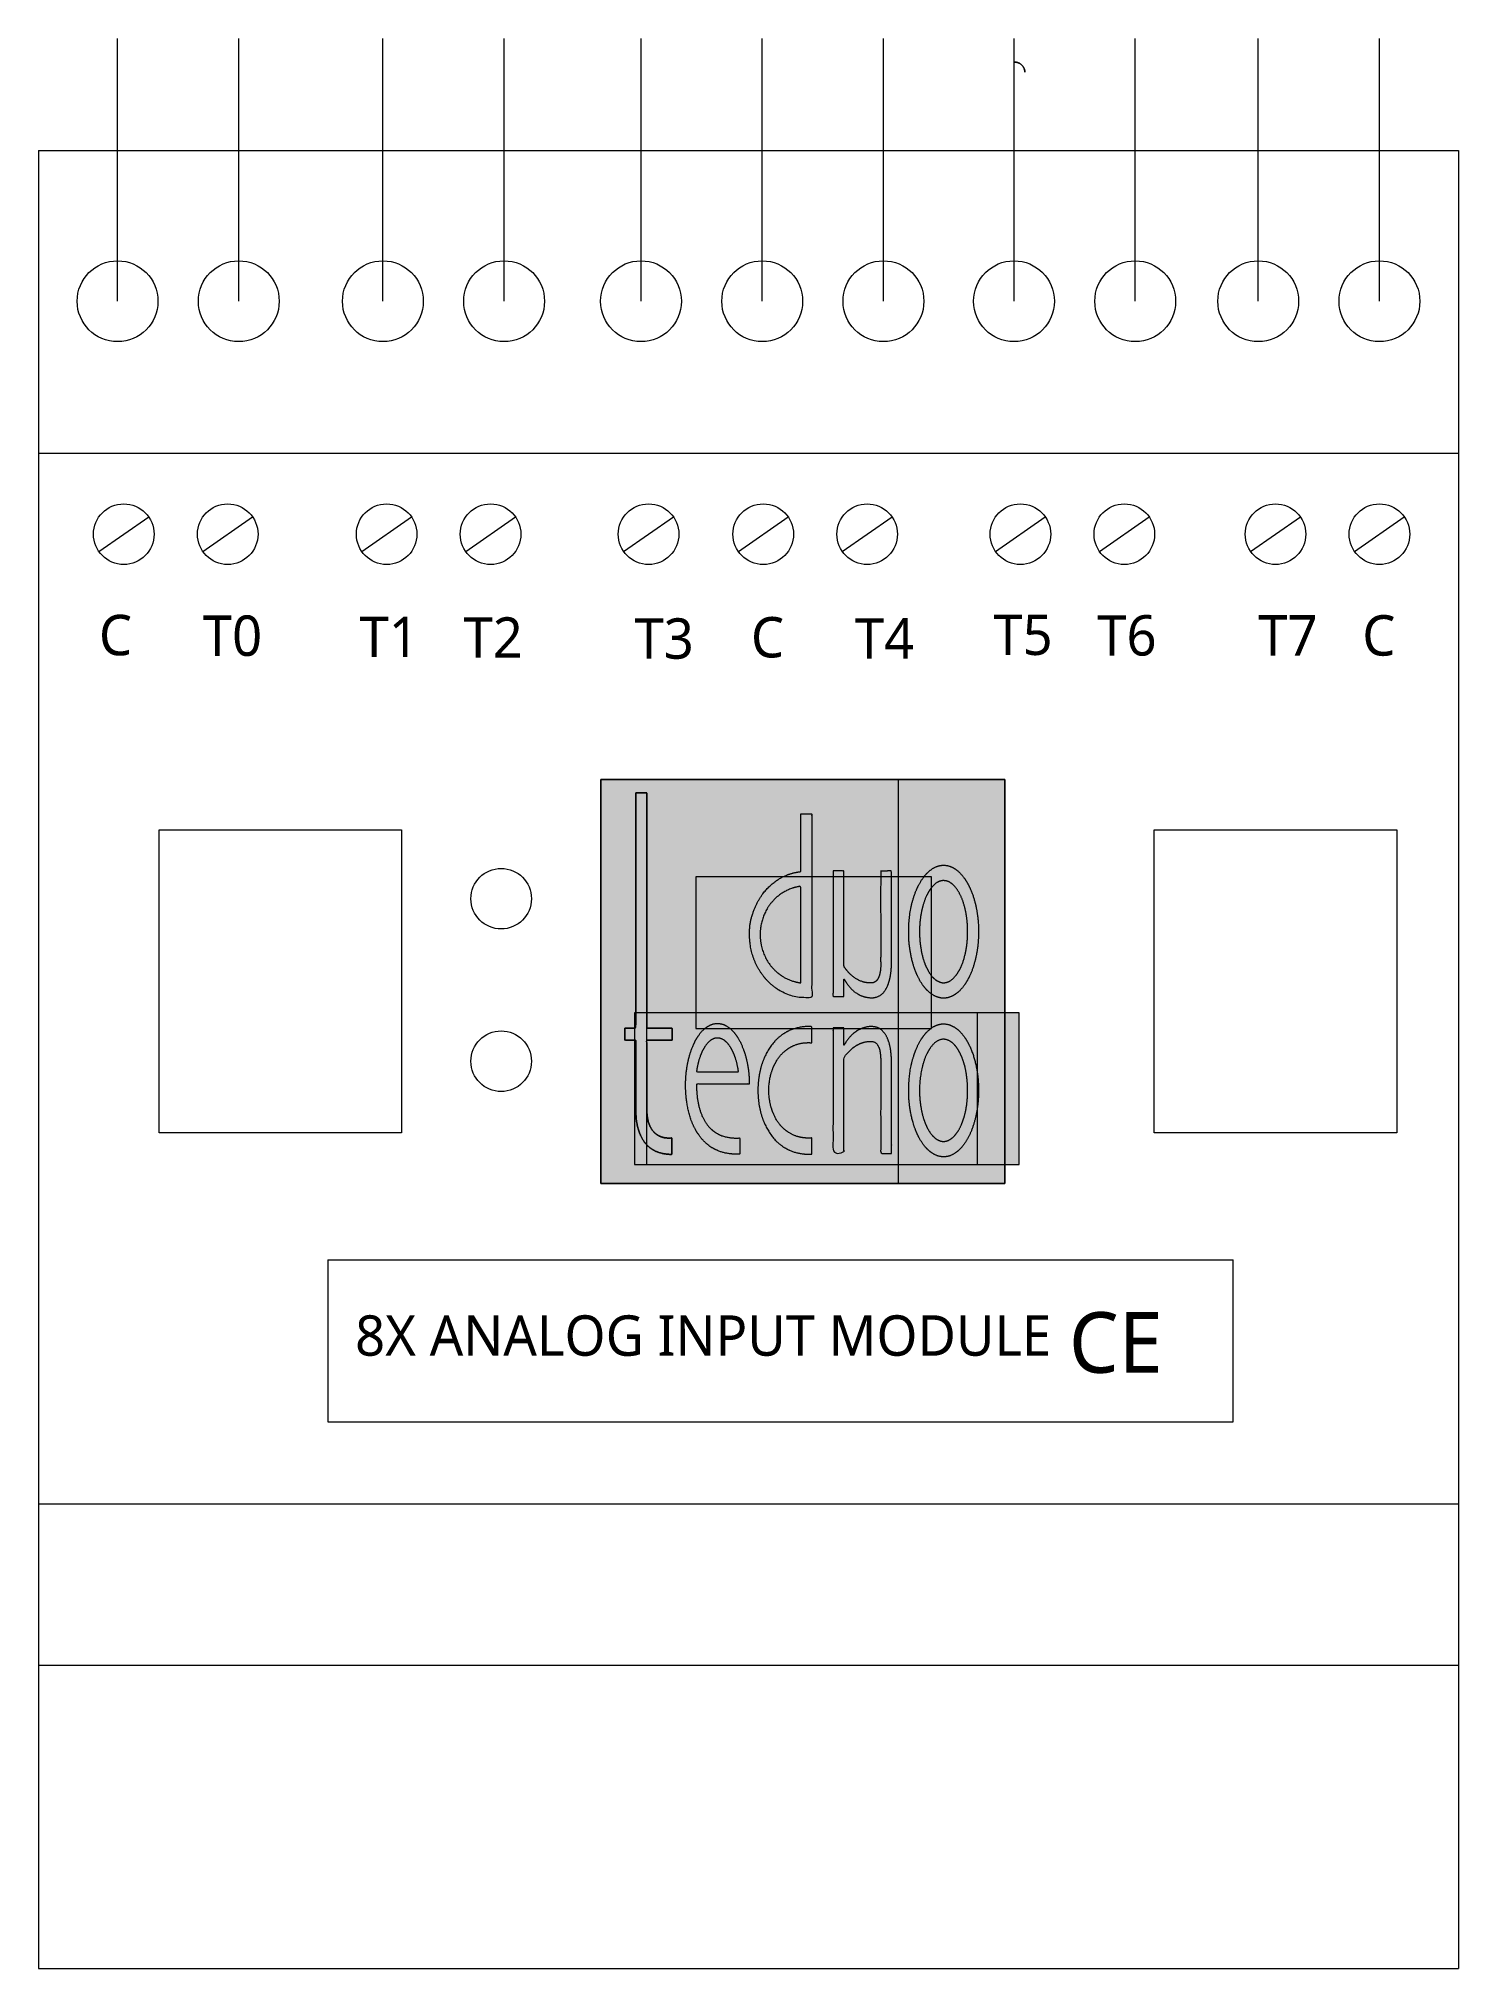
# Model space of a CAD drawing. Header units: millimetres. Extents: x 35.02 to 42.05, y 15.38 to 24.94.
import ezdxf

# ---------------------------------------------------------------- set-up
doc = ezdxf.new("R2010")
doc.units = ezdxf.units.MM
doc.header["$LTSCALE"] = 20
doc.layers.get('0').update_dxf_attribs({"lineweight": 5})
doc.layers.add('1', color=7, linetype='Continuous', lineweight=5)
doc.layers.add('Smart box Ultra', color=7, linetype='Continuous', lineweight=5)
doc.styles.add('@Malgun Gothic', font='malgun.ttf')

msp = doc.modelspace()

# ---------------------------------------------------------------- texts
at = {"char_height": 0.2, "attachment_point": 7, "line_spacing_factor": 1.004011, "style": '@Malgun Gothic'}
for s, insert in [('C', (35.321, 21.881)), ('T0', (35.8356, 21.8779)), ('T1', (36.6115, 21.8747)), ('T2', (37.1261, 21.8717)), ('T3', (37.9725, 21.8639)), ('C', (38.5486, 21.8703)), ('T5', (39.7488, 21.8824)), ('T6', (40.2634, 21.8793)), ('T7', (41.0603, 21.8823)), ('C', (41.5749, 21.8792)), ('T4', (39.0632, 21.8672))]:
    msp.add_mtext(s, dxfattribs=dict(at, insert=insert))
at = {"layer": 'Smart box Ultra', "attachment_point": 7, "style": '@Malgun Gothic'}
for s, insert, char_height, line_spacing_factor in [('CE', (40.1227, 18.3276), 0.3, 0.669344), ('8X ANALOG INPUT MODULE', (36.5893, 18.4132), 0.200001, 1.004011)]:
    msp.add_mtext(s, dxfattribs=dict(at, insert=insert, char_height=char_height, line_spacing_factor=line_spacing_factor))

# ---------------------------------------------------------------- hatches: boundary and pattern name
at = {"layer": 'Smart box Ultra', "linetype": 'Continuous', "lineweight": 5, "transparency": 33554687}
h = msp.add_hatch(color=256, dxfattribs=at)
h.set_gradient(color1=(255, 0, 0), color2=(255, 0, 0))
h.paths.add_polyline_path([(39.2798, 19.3634), (37.9725, 19.3634), (37.9725, 20.1134), (38.2759, 20.1134), (38.2759, 20.0367), (39.2798, 20.0367), (39.2798, 19.3634), (39.8762, 19.3634), (39.8762, 20.1134), (39.4427, 20.1134), (39.4427, 20.7867), (39.2798, 20.7867), (39.2798, 21.2695), (37.8059, 21.2695), (37.8059, 19.2695), (39.2798, 19.2695)])
h.paths.add_polyline_path([(39.2798, 20.0367), (39.2798, 20.1134), (38.2759, 20.1134), (38.2759, 20.7867), (39.2798, 20.7867), (39.2798, 20.1134), (39.4427, 20.1134), (39.4427, 20.0367)])
at = {"layer": 'Smart box Ultra', "linetype": 'Continuous', "lineweight": 0, "true_color": 0xcccccb, "transparency": 33554687}
for points in [[(38.0332, 21.2019), (38.0332, 21.1858), (38.0332, 21.0442), (38.0332, 20.9027), (38.0332, 20.7612), (38.0332, 20.6197), (38.0333, 20.4781), (38.0333, 20.3366), (38.0334, 20.1951), (38.0334, 20.0535), (38.0334, 20.0374), (38.0352, 20.0374), (38.0503, 20.0375), (38.0655, 20.0375), (38.0808, 20.0375), (38.096, 20.0375), (38.1112, 20.0375), (38.1264, 20.0375), (38.1417, 20.0375), (38.1569, 20.0374), (38.1587, 20.0374), (38.1587, 19.9779), (38.1569, 19.9779), (38.1417, 19.9779), (38.1264, 19.9779), (38.1112, 19.9779), (38.096, 19.9778), (38.0807, 19.9778), (38.0655, 19.9778), (38.0503, 19.9778), (38.0352, 19.9777), (38.0334, 19.9777), (38.0334, 19.9731), (38.0334, 19.9321), (38.0333, 19.8911), (38.0333, 19.8502), (38.0332, 19.8092), (38.0332, 19.7683), (38.0332, 19.7273), (38.0332, 19.6864), (38.0332, 19.6454), (38.0332, 19.6407), (38.0332, 19.6392), (38.0331, 19.6256), (38.034, 19.6121), (38.0358, 19.5989), (38.0384, 19.5859), (38.042, 19.5732), (38.0466, 19.5607), (38.052, 19.5485), (38.0583, 19.5365), (38.0592, 19.5352), (38.0597, 19.5344), (38.0647, 19.5279), (38.07, 19.522), (38.0758, 19.5166), (38.0821, 19.5117), (38.0888, 19.5074), (38.0959, 19.5036), (38.1034, 19.5004), (38.1113, 19.4978), (38.1123, 19.4975), (38.1129, 19.4973), (38.1182, 19.4962), (38.1237, 19.4953), (38.1291, 19.4946), (38.1346, 19.494), (38.1401, 19.4937), (38.1456, 19.4937), (38.1512, 19.4938), (38.1567, 19.4941), (38.1574, 19.4941), (38.1574, 19.493), (38.1573, 19.4831), (38.1573, 19.4733), (38.1573, 19.4634), (38.1573, 19.4535), (38.1572, 19.4437), (38.1572, 19.4338), (38.1572, 19.4239), (38.1571, 19.414), (38.1571, 19.4129), (38.1555, 19.4129), (38.1404, 19.4133), (38.1258, 19.4147), (38.1116, 19.4174), (38.0979, 19.4211), (38.0845, 19.426), (38.0716, 19.432), (38.0591, 19.4391), (38.047, 19.4474), (38.0458, 19.4484), (38.0446, 19.4494), (38.0347, 19.4593), (38.0257, 19.4696), (38.0176, 19.4804), (38.0104, 19.4917), (38.004, 19.5035), (37.9985, 19.5158), (37.9938, 19.5285), (37.99, 19.5417), (37.9896, 19.5432), (37.9892, 19.5448), (37.9863, 19.5588), (37.9839, 19.5729), (37.9819, 19.587), (37.9804, 19.6012), (37.9794, 19.6154), (37.9788, 19.6297), (37.9787, 19.644), (37.979, 19.6584), (37.9791, 19.66), (37.9791, 19.6644), (37.9791, 19.703), (37.9791, 19.7417), (37.9791, 19.7803), (37.9791, 19.8189), (37.9791, 19.8575), (37.9791, 19.8961), (37.9791, 19.9347), (37.9791, 19.9733), (37.9791, 19.9777), (37.9251, 19.9777), (37.9251, 20.0374), (37.9258, 20.0374), (37.9324, 20.0374), (37.939, 20.0374), (37.9456, 20.0374), (37.9522, 20.0375), (37.9587, 20.0375), (37.9653, 20.0375), (37.9718, 20.0376), (37.9783, 20.0376), (37.9791, 20.0376), (37.9791, 20.0514), (37.9791, 20.1723), (37.9791, 20.2933), (37.9791, 20.4142), (37.9791, 20.5352), (37.9791, 20.6561), (37.9791, 20.7771), (37.9791, 20.8981), (37.9791, 21.0191), (37.9791, 21.0329), (37.979, 21.0353), (37.9792, 21.0544), (37.9792, 21.0723), (37.9793, 21.0889), (37.9793, 21.1043), (37.9793, 21.1185), (37.9793, 21.1315), (37.9793, 21.1432), (37.9792, 21.1536), (37.9791, 21.163), (37.979, 21.1712), (37.9789, 21.1784), (37.9789, 21.1846), (37.9788, 21.1897), (37.9787, 21.1938), (37.9787, 21.1968), (37.9787, 21.1987), (37.9787, 21.2001), (37.9786, 21.2012), (37.9786, 21.2021), (37.9786, 21.2028), (37.9786, 21.2033), (37.9786, 21.2036), (37.9786, 21.2037), (37.9786, 21.2036), (37.9786, 21.2034), (37.9787, 21.2032), (37.9788, 21.203), (37.9789, 21.2029), (37.9791, 21.2028), (37.9794, 21.2028), (37.9796, 21.2027), (37.98, 21.2027), (37.9802, 21.2027), (37.9805, 21.2027), (37.9806, 21.2027), (37.9806, 21.2027), (37.9806, 21.2027), (37.9805, 21.2027), (37.9803, 21.2027), (37.98, 21.2027), (37.98, 21.2027), (37.9804, 21.2028), (37.9814, 21.2028), (37.9828, 21.2027), (37.9847, 21.2027), (37.9872, 21.2027), (37.9902, 21.2027), (37.9936, 21.2027), (37.9973, 21.2027), (38.0009, 21.2027), (38.0043, 21.2027), (38.0077, 21.2027), (38.011, 21.2027), (38.0143, 21.2026), (38.0174, 21.2026), (38.0204, 21.2026), (38.0232, 21.2026), (38.0257, 21.2026), (38.0278, 21.2026), (38.0295, 21.2025), (38.0308, 21.2025), (38.0318, 21.2025), (38.0324, 21.2024), (38.0327, 21.2024), (38.0328, 21.2023), (38.0328, 21.2023), (38.0329, 21.2022), (38.033, 21.2022), (38.033, 21.2021), (38.0331, 21.202), (38.0331, 21.202)], [(38.796, 21.0991), (38.796, 21.0959), (38.796, 21.0608), (38.796, 21.0258), (38.796, 20.9908), (38.796, 20.9558), (38.796, 20.9208), (38.796, 20.8859), (38.796, 20.8509), (38.796, 20.8159), (38.796, 20.8127), (38.7945, 20.8125), (38.7778, 20.81), (38.7615, 20.8065), (38.7457, 20.8021), (38.7301, 20.7967), (38.715, 20.7904), (38.7003, 20.783), (38.686, 20.7748), (38.672, 20.7656), (38.6708, 20.7647), (38.6689, 20.7634), (38.6629, 20.7587), (38.6567, 20.7536), (38.6503, 20.7479), (38.6436, 20.7418), (38.6368, 20.7352), (38.6297, 20.7281), (38.6224, 20.7205), (38.615, 20.7124), (38.6077, 20.7041), (38.6009, 20.6959), (38.5948, 20.6877), (38.5893, 20.6795), (38.5843, 20.6714), (38.58, 20.6634), (38.5762, 20.6554), (38.573, 20.6474), (38.5703, 20.6399), (38.5679, 20.6333), (38.5658, 20.6276), (38.564, 20.6227), (38.5626, 20.6187), (38.5615, 20.6156), (38.5607, 20.6134), (38.5602, 20.612), (38.5598, 20.6108), (38.5592, 20.6089), (38.5584, 20.6064), (38.5575, 20.6033), (38.5563, 20.5996), (38.555, 20.5952), (38.5535, 20.5902), (38.5518, 20.5846), (38.5501, 20.5783), (38.5486, 20.5712), (38.5471, 20.5634), (38.5459, 20.5548), (38.5447, 20.5454), (38.5438, 20.5353), (38.5429, 20.5244), (38.5422, 20.5128), (38.5418, 20.5008), (38.5419, 20.4886), (38.5425, 20.4765), (38.5436, 20.4642), (38.5452, 20.4519), (38.5473, 20.4396), (38.5499, 20.4271), (38.553, 20.4146), (38.5565, 20.4022), (38.5605, 20.3899), (38.5649, 20.3778), (38.5698, 20.3659), (38.5751, 20.3542), (38.5808, 20.3426), (38.587, 20.3312), (38.5936, 20.3199), (38.5955, 20.317), (38.5967, 20.3151), (38.6017, 20.3078), (38.6072, 20.3004), (38.6133, 20.2928), (38.6198, 20.285), (38.6268, 20.277), (38.6344, 20.2688), (38.6424, 20.2605), (38.651, 20.252), (38.6603, 20.2436), (38.6706, 20.2357), (38.6818, 20.2282), (38.694, 20.2211), (38.7071, 20.2146), (38.7212, 20.2084), (38.7363, 20.2027), (38.7523, 20.1975), (38.7546, 20.1969), (38.7557, 20.1966), (38.7672, 20.194), (38.7787, 20.192), (38.7903, 20.1904), (38.802, 20.1893), (38.8136, 20.1887), (38.8253, 20.1885), (38.8371, 20.1888), (38.8489, 20.1896), (38.85, 20.1897), (38.85, 20.2), (38.85, 20.311), (38.85, 20.4219), (38.85, 20.5329), (38.85, 20.6439), (38.85, 20.7549), (38.8501, 20.8659), (38.8501, 20.9769), (38.8502, 21.088), (38.8502, 21.0983), (38.8496, 21.0983), (38.8434, 21.0986), (38.8377, 21.0989), (38.8323, 21.0991), (38.8273, 21.0993), (38.8228, 21.0994), (38.8186, 21.0994), (38.8148, 21.0994), (38.8114, 21.0994), (38.8084, 21.0993), (38.8057, 21.0992), (38.8034, 21.0992), (38.8015, 21.0991), (38.7999, 21.0991), (38.7987, 21.0991), (38.7978, 21.0991), (38.7973, 21.0991), (38.797, 21.0991), (38.7967, 21.0991), (38.7965, 21.0991), (38.7963, 21.0991), (38.7962, 21.0991), (38.796, 21.0991), (38.796, 21.0991), (38.7959, 21.0991), (38.7959, 21.0991), (38.7959, 21.0991), (38.7959, 21.0991), (38.7959, 21.0991), (38.7959, 21.0991), (38.796, 21.0991), (38.796, 21.0991)], [(39.6645, 20.6323), (39.6643, 20.6337), (39.6608, 20.6501), (39.6567, 20.6663), (39.6519, 20.6823), (39.6466, 20.6981), (39.6406, 20.7137), (39.6339, 20.7291), (39.6267, 20.7442), (39.6188, 20.7592), (39.6181, 20.7604), (39.6176, 20.7613), (39.6134, 20.7683), (39.6092, 20.7749), (39.6049, 20.7811), (39.6006, 20.7869), (39.5963, 20.7924), (39.5919, 20.7975), (39.5874, 20.8023), (39.583, 20.8067), (39.5785, 20.8107), (39.5741, 20.8145), (39.5697, 20.8181), (39.5654, 20.8214), (39.5612, 20.8245), (39.557, 20.8274), (39.5529, 20.8299), (39.5488, 20.8323), (39.5479, 20.8328), (39.5473, 20.8331), (39.5401, 20.8365), (39.5328, 20.8392), (39.5254, 20.8414), (39.5179, 20.8429), (39.5104, 20.8439), (39.5027, 20.8442), (39.4949, 20.8439), (39.4871, 20.8431), (39.4864, 20.8429), (39.4856, 20.8428), (39.4766, 20.8402), (39.4678, 20.8371), (39.4594, 20.8334), (39.4513, 20.8292), (39.4436, 20.8245), (39.4362, 20.8191), (39.4292, 20.8133), (39.4225, 20.8069), (39.4219, 20.8063), (39.4212, 20.8056), (39.413, 20.7963), (39.4053, 20.7868), (39.3981, 20.7769), (39.3913, 20.7668), (39.385, 20.7564), (39.3791, 20.7457), (39.3737, 20.7348), (39.3688, 20.7235), (39.3684, 20.7226), (39.3674, 20.7201), (39.3632, 20.7093), (39.3592, 20.6979), (39.3553, 20.6859), (39.3516, 20.6734), (39.348, 20.6603), (39.3446, 20.6467), (39.3413, 20.6325), (39.3382, 20.6177), (39.3354, 20.6023), (39.3332, 20.5862), (39.3315, 20.5694), (39.3303, 20.5519), (39.3296, 20.5337), (39.3295, 20.5148), (39.3299, 20.4952), (39.3308, 20.4749), (39.331, 20.4723), (39.3311, 20.4707), (39.3328, 20.4513), (39.3352, 20.4321), (39.3383, 20.413), (39.342, 20.394), (39.3464, 20.3752), (39.3515, 20.3565), (39.3572, 20.3379), (39.3637, 20.3194), (39.3643, 20.3179), (39.3647, 20.3169), (39.3696, 20.3049), (39.375, 20.2932), (39.3809, 20.2818), (39.3873, 20.2706), (39.3942, 20.2598), (39.4016, 20.2492), (39.4095, 20.2388), (39.4179, 20.2288), (39.4186, 20.228), (39.4192, 20.2274), (39.426, 20.2204), (39.4332, 20.214), (39.4408, 20.2082), (39.4488, 20.203), (39.4572, 20.1984), (39.466, 20.1944), (39.4752, 20.191), (39.4847, 20.1882), (39.4855, 20.188), (39.4863, 20.1878), (39.4923, 20.1869), (39.4981, 20.1864), (39.5036, 20.1861), (39.5089, 20.1862), (39.514, 20.1866), (39.5189, 20.1873), (39.5235, 20.1883), (39.5279, 20.1897), (39.5321, 20.1912), (39.5361, 20.1928), (39.54, 20.1943), (39.5436, 20.1959), (39.547, 20.1976), (39.5503, 20.1992), (39.5534, 20.2009), (39.5562, 20.2026), (39.5569, 20.203), (39.5577, 20.2035), (39.5666, 20.2102), (39.575, 20.2172), (39.583, 20.2246), (39.5906, 20.2324), (39.5977, 20.2406), (39.6043, 20.2491), (39.6105, 20.2581), (39.6163, 20.2674), (39.6167, 20.2682), (39.6174, 20.2693), (39.6251, 20.2835), (39.6322, 20.2979), (39.6386, 20.3125), (39.6446, 20.3273), (39.6499, 20.3424), (39.6547, 20.3576), (39.6588, 20.3731), (39.6624, 20.3887), (39.6627, 20.39), (39.6633, 20.3925), (39.6682, 20.4187), (39.6723, 20.4432), (39.6754, 20.4661), (39.6775, 20.4874), (39.6787, 20.5071), (39.679, 20.5251), (39.6783, 20.5415), (39.6766, 20.5563), (39.6746, 20.5695), (39.6728, 20.5811), (39.6713, 20.5911), (39.67, 20.5995), (39.669, 20.6063), (39.6682, 20.6115), (39.6676, 20.6151), (39.6673, 20.6171), (39.6671, 20.6183), (39.6669, 20.6196), (39.6666, 20.6209), (39.6664, 20.6223), (39.6662, 20.6236), (39.6659, 20.6251), (39.6656, 20.6265), (39.6653, 20.628), (39.6651, 20.6294), (39.6649, 20.6306), (39.6647, 20.6316), (39.6645, 20.6323), (39.6644, 20.6328), (39.6644, 20.6332), (39.6644, 20.6333), (39.6644, 20.6331), (39.6644, 20.6329), (39.6645, 20.6327), (39.6645, 20.6326), (39.6645, 20.6325), (39.6645, 20.6323), (39.6645, 20.6323), (39.6646, 20.6322), (39.6646, 20.6322), (39.6646, 20.6322), (39.6646, 20.6322), (39.6646, 20.6322), (39.6646, 20.6322), (39.6646, 20.6322), (39.6646, 20.6322), (39.6645, 20.6322)], [(38.9554, 20.8158), (39.0089, 20.8158), (39.0089, 20.811), (39.009, 20.7539), (39.009, 20.6968), (39.009, 20.6397), (39.009, 20.5826), (39.009, 20.5255), (39.009, 20.4684), (39.009, 20.4113), (39.0089, 20.3543), (39.0089, 20.3494), (39.0089, 20.3491), (39.009, 20.3481), (39.0091, 20.347), (39.0093, 20.3459), (39.0096, 20.3448), (39.01, 20.3436), (39.0105, 20.3425), (39.0111, 20.3413), (39.0117, 20.3401), (39.0125, 20.3389), (39.0133, 20.3376), (39.0141, 20.3363), (39.015, 20.335), (39.016, 20.3336), (39.017, 20.3322), (39.018, 20.3308), (39.0192, 20.3293), (39.0193, 20.3291), (39.0201, 20.3281), (39.0236, 20.3235), (39.0275, 20.319), (39.0318, 20.3143), (39.0363, 20.3096), (39.0412, 20.3048), (39.0464, 20.2999), (39.0519, 20.2949), (39.0577, 20.2899), (39.064, 20.285), (39.0709, 20.2806), (39.0783, 20.2765), (39.0863, 20.2729), (39.0949, 20.2697), (39.104, 20.2669), (39.1137, 20.2646), (39.124, 20.2626), (39.1254, 20.2624), (39.1258, 20.2624), (39.1275, 20.2622), (39.1293, 20.262), (39.1312, 20.2618), (39.1332, 20.2617), (39.1353, 20.2615), (39.1375, 20.2613), (39.1397, 20.2611), (39.1421, 20.261), (39.1445, 20.2609), (39.147, 20.2611), (39.1495, 20.2614), (39.152, 20.262), (39.1546, 20.2628), (39.1573, 20.2638), (39.16, 20.265), (39.1627, 20.2665), (39.1631, 20.2667), (39.1634, 20.2669), (39.1675, 20.2705), (39.1712, 20.2742), (39.1746, 20.2782), (39.1775, 20.2824), (39.18, 20.2869), (39.1822, 20.2915), (39.184, 20.2964), (39.1853, 20.3016), (39.1855, 20.302), (39.1857, 20.303), (39.1867, 20.3071), (39.1875, 20.3115), (39.1883, 20.3161), (39.189, 20.3209), (39.1895, 20.3258), (39.19, 20.331), (39.1904, 20.3364), (39.1907, 20.3419), (39.191, 20.3477), (39.1911, 20.3537), (39.1913, 20.36), (39.1914, 20.3666), (39.1914, 20.3733), (39.1914, 20.3804), (39.1913, 20.3877), (39.1912, 20.3952), (39.1912, 20.3962), (39.1912, 20.4005), (39.1912, 20.4519), (39.1912, 20.5033), (39.1912, 20.5546), (39.1912, 20.606), (39.1912, 20.6574), (39.1913, 20.7087), (39.1913, 20.7601), (39.1914, 20.8115), (39.1914, 20.8158), (39.192, 20.8158), (39.1985, 20.8158), (39.205, 20.8158), (39.2116, 20.8158), (39.2181, 20.8158), (39.2246, 20.8158), (39.2311, 20.8158), (39.2376, 20.8158), (39.2442, 20.8158), (39.2447, 20.8158), (39.2447, 20.8113), (39.2448, 20.7579), (39.2449, 20.7044), (39.2449, 20.651), (39.2449, 20.5975), (39.245, 20.5441), (39.245, 20.4906), (39.245, 20.4372), (39.2449, 20.3838), (39.2449, 20.3792), (39.245, 20.3779), (39.245, 20.3723), (39.245, 20.3664), (39.245, 20.3602), (39.2448, 20.3538), (39.2446, 20.3472), (39.2444, 20.3403), (39.244, 20.3332), (39.2436, 20.3258), (39.243, 20.3181), (39.242, 20.3102), (39.2407, 20.302), (39.239, 20.2936), (39.2371, 20.2849), (39.2347, 20.2759), (39.2321, 20.2666), (39.2291, 20.2571), (39.2286, 20.2559), (39.2284, 20.2551), (39.2271, 20.2519), (39.2258, 20.2486), (39.2243, 20.2452), (39.2226, 20.2416), (39.2208, 20.2379), (39.2189, 20.2341), (39.2168, 20.2302), (39.2146, 20.2262), (39.2122, 20.2221), (39.2093, 20.2182), (39.2059, 20.2143), (39.2022, 20.2106), (39.1981, 20.207), (39.1935, 20.2035), (39.1885, 20.2001), (39.1831, 20.1968), (39.1824, 20.1965), (39.1816, 20.1961), (39.1754, 20.1936), (39.1694, 20.1915), (39.1635, 20.1899), (39.1578, 20.1887), (39.1522, 20.1879), (39.1468, 20.1876), (39.1415, 20.1877), (39.1363, 20.1882), (39.1314, 20.189), (39.1266, 20.1898), (39.122, 20.1907), (39.1177, 20.1916), (39.1135, 20.1926), (39.1095, 20.1936), (39.1058, 20.1946), (39.1022, 20.1958), (39.1014, 20.196), (39.1001, 20.1965), (39.0946, 20.1988), (39.089, 20.2014), (39.0834, 20.2044), (39.0777, 20.2078), (39.0719, 20.2115), (39.066, 20.2155), (39.0601, 20.2199), (39.0541, 20.2247), (39.0481, 20.2299), (39.0423, 20.2356), (39.0365, 20.2418), (39.0309, 20.2486), (39.0254, 20.2558), (39.0201, 20.2636), (39.0149, 20.2719), (39.0098, 20.2808), (39.0091, 20.2819), (39.0091, 20.281), (39.009, 20.2702), (39.009, 20.2595), (39.0089, 20.2487), (39.0089, 20.2379), (39.0089, 20.2272), (39.0089, 20.2164), (39.0089, 20.2056), (39.0089, 20.1948), (39.0089, 20.1939), (39.0084, 20.1939), (39.0018, 20.1939), (38.9953, 20.1939), (38.9887, 20.1938), (38.9822, 20.1938), (38.9756, 20.1938), (38.969, 20.1938), (38.9624, 20.1937), (38.9558, 20.1937), (38.9552, 20.1937), (38.9552, 20.2002), (38.9553, 20.2675), (38.9553, 20.3307), (38.9553, 20.3897), (38.9553, 20.4444), (38.9553, 20.4949), (38.9553, 20.5412), (38.9553, 20.5833), (38.9553, 20.6212), (38.9554, 20.6549), (38.9554, 20.6845), (38.9554, 20.7101), (38.9554, 20.7315), (38.9554, 20.7489), (38.9554, 20.7622), (38.9554, 20.7715), (38.9554, 20.7766), (38.9554, 20.7798), (38.9554, 20.7831), (38.9554, 20.7865), (38.9554, 20.7899), (38.9554, 20.7935), (38.9554, 20.7972), (38.9554, 20.8009), (38.9554, 20.8048), (38.9554, 20.8084), (38.9554, 20.8115), (38.9554, 20.8139), (38.9554, 20.8158), (38.9554, 20.8172), (38.9554, 20.8179), (38.9554, 20.8181), (38.9554, 20.8177), (38.9554, 20.8171), (38.9554, 20.8166), (38.9554, 20.8162), (38.9554, 20.8158), (38.9554, 20.8156), (38.9554, 20.8155), (38.9554, 20.8155), (38.9554, 20.8155), (38.9554, 20.8156), (38.9554, 20.8157), (38.9554, 20.8158), (38.9554, 20.8158), (38.9554, 20.8158), (38.9554, 20.8158), (38.9554, 20.8158), (38.9554, 20.8157), (38.9554, 20.8157), (38.9554, 20.8156), (38.9554, 20.8156), (38.9554, 20.8156), (38.9554, 20.8157), (38.9554, 20.8157), (38.9554, 20.8158)], [(38.3665, 19.5261), (38.3655, 19.5268), (38.3582, 19.5327), (38.3515, 19.5387), (38.3452, 19.5446), (38.3395, 19.5506), (38.3343, 19.5566), (38.3296, 19.5626), (38.3255, 19.5687), (38.3218, 19.5747), (38.3185, 19.5807), (38.3155, 19.5866), (38.3126, 19.5922), (38.3099, 19.5977), (38.3075, 19.603), (38.3052, 19.6082), (38.3032, 19.6132), (38.3013, 19.6181), (38.3009, 19.6192), (38.3004, 19.6206), (38.2952, 19.6376), (38.2907, 19.6548), (38.287, 19.672), (38.284, 19.6894), (38.2818, 19.7068), (38.2803, 19.7244), (38.2795, 19.742), (38.2795, 19.7598), (38.2795, 19.7613), (38.2823, 19.7613), (38.3142, 19.7613), (38.3462, 19.7613), (38.3781, 19.7613), (38.4101, 19.7612), (38.4421, 19.7613), (38.474, 19.7613), (38.506, 19.7613), (38.5379, 19.7613), (38.5406, 19.7613), (38.5407, 19.763), (38.5403, 19.7822), (38.5392, 19.8014), (38.5374, 19.8205), (38.5349, 19.8395), (38.5317, 19.8584), (38.5279, 19.8772), (38.5233, 19.896), (38.518, 19.9146), (38.5176, 19.9162), (38.5171, 19.9174), (38.5139, 19.927), (38.5106, 19.9362), (38.5072, 19.945), (38.5037, 19.9534), (38.5001, 19.9614), (38.4964, 19.969), (38.4926, 19.9761), (38.4886, 19.9829), (38.4846, 19.9892), (38.4807, 19.9953), (38.4767, 20.0011), (38.4728, 20.0066), (38.4688, 20.0118), (38.4649, 20.0167), (38.461, 20.0213), (38.4571, 20.0256), (38.4561, 20.0266), (38.4556, 20.0272), (38.4511, 20.0316), (38.4466, 20.0357), (38.4421, 20.0394), (38.4376, 20.0428), (38.4332, 20.0458), (38.4287, 20.0485), (38.4243, 20.0508), (38.4198, 20.0527), (38.4154, 20.0544), (38.4112, 20.0559), (38.407, 20.0572), (38.4029, 20.0583), (38.399, 20.0593), (38.3952, 20.06), (38.3914, 20.0605), (38.3878, 20.0608), (38.387, 20.0609), (38.3862, 20.0609), (38.383, 20.0609), (38.3797, 20.0608), (38.3762, 20.0605), (38.3726, 20.06), (38.3689, 20.0594), (38.3651, 20.0586), (38.3612, 20.0577), (38.3572, 20.0566), (38.353, 20.0553), (38.3488, 20.0537), (38.3446, 20.0518), (38.3404, 20.0496), (38.336, 20.0471), (38.3317, 20.0443), (38.3273, 20.0412), (38.3228, 20.0378), (38.3223, 20.0374), (38.3216, 20.0368), (38.3142, 20.0299), (38.3072, 20.0228), (38.3006, 20.0153), (38.2943, 20.0076), (38.2885, 19.9996), (38.283, 19.9913), (38.2778, 19.9827), (38.2731, 19.9738), (38.2727, 19.9731), (38.2721, 19.9719), (38.2654, 19.9576), (38.2592, 19.9431), (38.2536, 19.9284), (38.2485, 19.9136), (38.244, 19.8986), (38.24, 19.8834), (38.2366, 19.8681), (38.2338, 19.8525), (38.2335, 19.8512), (38.2333, 19.8497), (38.2307, 19.8321), (38.2286, 19.8144), (38.227, 19.7967), (38.226, 19.779), (38.2255, 19.7613), (38.2256, 19.7435), (38.2261, 19.7256), (38.2272, 19.7078), (38.2274, 19.7063), (38.2275, 19.7043), (38.2284, 19.6956), (38.2295, 19.6865), (38.2307, 19.677), (38.2322, 19.6672), (38.2338, 19.657), (38.2357, 19.6464), (38.2377, 19.6355), (38.24, 19.6242), (38.2427, 19.6126), (38.2461, 19.6007), (38.2502, 19.5885), (38.2551, 19.576), (38.2606, 19.5633), (38.2669, 19.5503), (38.2739, 19.537), (38.2816, 19.5234), (38.2827, 19.5216), (38.2833, 19.5205), (38.2863, 19.5159), (38.2896, 19.5111), (38.2931, 19.5062), (38.2969, 19.5011), (38.3009, 19.496), (38.3052, 19.4907), (38.3097, 19.4853), (38.3145, 19.4797), (38.3197, 19.4742), (38.3254, 19.4687), (38.3316, 19.4634), (38.3383, 19.4581), (38.3455, 19.453), (38.3532, 19.448), (38.3614, 19.4431), (38.3702, 19.4382), (38.3713, 19.4377), (38.3725, 19.4371), (38.3816, 19.4329), (38.3905, 19.4291), (38.3992, 19.4259), (38.4077, 19.423), (38.4159, 19.4207), (38.424, 19.4188), (38.4319, 19.4173), (38.4395, 19.4163), (38.447, 19.4156), (38.4541, 19.415), (38.4611, 19.4146), (38.4678, 19.4143), (38.4742, 19.4141), (38.4804, 19.414), (38.4863, 19.4141), (38.492, 19.4143), (38.4933, 19.4144), (38.4933, 19.4152), (38.4934, 19.4249), (38.4934, 19.4347), (38.4934, 19.4444), (38.4934, 19.4542), (38.4934, 19.4639), (38.4934, 19.4737), (38.4934, 19.4835), (38.4933, 19.4933), (38.4933, 19.4941), (38.492, 19.494), (38.4826, 19.4936), (38.4736, 19.4935), (38.4648, 19.4937), (38.4564, 19.4942), (38.4482, 19.495), (38.4404, 19.4961), (38.4328, 19.4976), (38.4256, 19.4994), (38.4187, 19.5013), (38.4124, 19.5031), (38.4066, 19.505), (38.4014, 19.5068), (38.3966, 19.5087), (38.3924, 19.5105), (38.3887, 19.5122), (38.3855, 19.514), (38.3826, 19.5156), (38.3801, 19.5172), (38.3777, 19.5186), (38.3757, 19.5199), (38.3738, 19.5211), (38.3722, 19.5221), (38.3708, 19.523), (38.3697, 19.5238), (38.3688, 19.5245), (38.368, 19.525), (38.3673, 19.5255), (38.3668, 19.5259), (38.3664, 19.5261), (38.3662, 19.5263), (38.3661, 19.5264), (38.3661, 19.5264), (38.3662, 19.5263), (38.3663, 19.5262), (38.3664, 19.5262), (38.3664, 19.5261), (38.3665, 19.5261), (38.3665, 19.5261), (38.3665, 19.5261), (38.3665, 19.5261), (38.3665, 19.5261), (38.3665, 19.526), (38.3665, 19.526), (38.3665, 19.5261), (38.3665, 19.5261), (38.3665, 19.5261), (38.3665, 19.5261)], [(38.7049, 20.0061), (38.7062, 20.007), (38.7165, 20.0136), (38.7267, 20.0196), (38.7368, 20.0249), (38.7467, 20.0294), (38.7564, 20.0333), (38.766, 20.0366), (38.7755, 20.0391), (38.7848, 20.0409), (38.7938, 20.0423), (38.8026, 20.0434), (38.8111, 20.0443), (38.8193, 20.045), (38.8272, 20.0454), (38.8347, 20.0455), (38.842, 20.0455), (38.849, 20.0452), (38.8506, 20.045), (38.8506, 20.0442), (38.8506, 20.0344), (38.8506, 20.0247), (38.8506, 20.0149), (38.8506, 20.0052), (38.8506, 19.9954), (38.8506, 19.9857), (38.8506, 19.976), (38.8506, 19.9663), (38.8506, 19.9654), (38.8496, 19.9655), (38.8367, 19.9661), (38.824, 19.9658), (38.8116, 19.9648), (38.7993, 19.9629), (38.7872, 19.9603), (38.7753, 19.9568), (38.7636, 19.9526), (38.7521, 19.9475), (38.7511, 19.947), (38.7499, 19.9464), (38.7447, 19.9435), (38.7394, 19.9403), (38.734, 19.9368), (38.7286, 19.933), (38.7231, 19.9288), (38.7175, 19.9243), (38.7118, 19.9195), (38.7061, 19.9144), (38.7004, 19.9089), (38.6948, 19.9028), (38.6895, 19.8963), (38.6842, 19.8892), (38.6792, 19.8816), (38.6743, 19.8735), (38.6696, 19.8649), (38.665, 19.8558), (38.6644, 19.8546), (38.6635, 19.8527), (38.66, 19.8443), (38.6566, 19.8354), (38.6534, 19.826), (38.6504, 19.8162), (38.6476, 19.8059), (38.6449, 19.7951), (38.6425, 19.7839), (38.6402, 19.7722), (38.6383, 19.76), (38.6372, 19.7474), (38.6368, 19.7342), (38.637, 19.7205), (38.638, 19.7063), (38.6397, 19.6916), (38.6421, 19.6765), (38.6452, 19.6608), (38.6457, 19.6587), (38.646, 19.6574), (38.6487, 19.647), (38.6515, 19.6371), (38.6546, 19.6277), (38.658, 19.6187), (38.6615, 19.6102), (38.6653, 19.6021), (38.6693, 19.5946), (38.6735, 19.5875), (38.6778, 19.5808), (38.6821, 19.5744), (38.6865, 19.5684), (38.6908, 19.5627), (38.6951, 19.5573), (38.6994, 19.5523), (38.7037, 19.5475), (38.708, 19.5431), (38.7091, 19.5422), (38.7098, 19.5415), (38.7189, 19.5335), (38.7285, 19.5262), (38.7384, 19.5197), (38.7487, 19.5139), (38.7594, 19.5087), (38.7704, 19.5044), (38.7819, 19.5007), (38.7937, 19.4977), (38.7947, 19.4975), (38.7953, 19.4974), (38.8021, 19.4962), (38.8089, 19.4953), (38.8157, 19.4945), (38.8225, 19.494), (38.8294, 19.4937), (38.8362, 19.4936), (38.8431, 19.4938), (38.85, 19.4941), (38.8506, 19.4941), (38.8506, 19.4146), (38.8492, 19.4145), (38.8432, 19.4142), (38.8368, 19.4141), (38.8302, 19.4142), (38.8234, 19.4144), (38.8163, 19.4149), (38.8089, 19.4154), (38.8012, 19.4162), (38.7933, 19.4171), (38.7852, 19.4183), (38.7768, 19.4201), (38.7684, 19.4224), (38.7597, 19.4253), (38.7508, 19.4286), (38.7418, 19.4325), (38.7326, 19.4369), (38.7233, 19.4419), (38.7221, 19.4425), (38.7203, 19.4435), (38.7073, 19.452), (38.6952, 19.4607), (38.6841, 19.4696), (38.6739, 19.4787), (38.6647, 19.4879), (38.6564, 19.4973), (38.649, 19.507), (38.6426, 19.5168), (38.6369, 19.5266), (38.6315, 19.5361), (38.6265, 19.5453), (38.6219, 19.5543), (38.6177, 19.5631), (38.6139, 19.5715), (38.6104, 19.5798), (38.6074, 19.5877), (38.6067, 19.5896), (38.6058, 19.5921), (38.5997, 19.6118), (38.5946, 19.6309), (38.5903, 19.6494), (38.587, 19.6674), (38.5846, 19.6848), (38.5831, 19.7016), (38.5826, 19.7179), (38.5829, 19.7336), (38.5839, 19.7487), (38.585, 19.7633), (38.5865, 19.7774), (38.5881, 19.7909), (38.59, 19.8038), (38.5922, 19.8162), (38.5946, 19.8281), (38.5972, 19.8394), (38.5979, 19.8419), (38.5985, 19.8439), (38.6023, 19.8572), (38.6065, 19.8699), (38.611, 19.8821), (38.6158, 19.8937), (38.6208, 19.9048), (38.6262, 19.9153), (38.6319, 19.9253), (38.6379, 19.9347), (38.6439, 19.9434), (38.6496, 19.9514), (38.6549, 19.9586), (38.66, 19.9651), (38.6647, 19.9708), (38.6691, 19.9758), (38.6732, 19.98), (38.677, 19.9835), (38.6804, 19.9864), (38.6835, 19.9891), (38.6862, 19.9914), (38.6886, 19.9934), (38.6906, 19.9951), (38.6923, 19.9965), (38.6936, 19.9976), (38.6946, 19.9984), (38.6954, 19.999), (38.6963, 19.9997), (38.6972, 20.0004), (38.6981, 20.0011), (38.699, 20.0018), (38.7, 20.0025), (38.7009, 20.0032), (38.702, 20.0039), (38.7029, 20.0046), (38.7038, 20.0052), (38.7044, 20.0057), (38.7049, 20.0061), (38.7053, 20.0063), (38.7055, 20.0065), (38.7056, 20.0066), (38.7055, 20.0065), (38.7054, 20.0064), (38.7052, 20.0063), (38.7051, 20.0062), (38.705, 20.0062), (38.705, 20.0061), (38.7049, 20.0061), (38.7049, 20.006), (38.7049, 20.006), (38.7048, 20.006), (38.7048, 20.006), (38.7048, 20.006), (38.7048, 20.006), (38.7049, 20.006), (38.7049, 20.006), (38.7049, 20.006)], [(39.0818, 20.0289), (39.0826, 20.0293), (39.0888, 20.0325), (39.0949, 20.0353), (39.1009, 20.0377), (39.1068, 20.0398), (39.1125, 20.0415), (39.1181, 20.0429), (39.1236, 20.0439), (39.1289, 20.0445), (39.1341, 20.0449), (39.1391, 20.0451), (39.144, 20.0452), (39.1486, 20.0451), (39.1531, 20.0449), (39.1574, 20.0445), (39.1615, 20.044), (39.1654, 20.0433), (39.1663, 20.0431), (39.1672, 20.0429), (39.1706, 20.0419), (39.1741, 20.0407), (39.1777, 20.0392), (39.1812, 20.0374), (39.1849, 20.0354), (39.1885, 20.0332), (39.1922, 20.0307), (39.196, 20.028), (39.1997, 20.025), (39.2032, 20.0216), (39.2067, 20.0179), (39.2099, 20.0138), (39.2131, 20.0094), (39.2161, 20.0047), (39.219, 19.9995), (39.2217, 19.9941), (39.222, 19.9934), (39.2226, 19.9922), (39.2263, 19.9831), (39.2297, 19.9743), (39.2327, 19.9656), (39.2353, 19.9572), (39.2374, 19.9491), (39.2392, 19.9411), (39.2405, 19.9334), (39.2415, 19.926), (39.2422, 19.9187), (39.2428, 19.9117), (39.2434, 19.905), (39.2439, 19.8985), (39.2443, 19.8922), (39.2446, 19.8862), (39.2448, 19.8804), (39.2449, 19.8749), (39.2449, 19.8736), (39.2449, 19.8689), (39.2449, 19.8131), (39.2449, 19.7574), (39.2449, 19.7016), (39.2449, 19.6458), (39.2449, 19.59), (39.2448, 19.5343), (39.2448, 19.4785), (39.2447, 19.4227), (39.2447, 19.418), (39.2442, 19.418), (39.2376, 19.418), (39.2311, 19.418), (39.2246, 19.418), (39.2181, 19.418), (39.2116, 19.4179), (39.205, 19.4179), (39.1985, 19.4179), (39.192, 19.4178), (39.1914, 19.4178), (39.1914, 19.4227), (39.1913, 19.4803), (39.1912, 19.5379), (39.1912, 19.5955), (39.1911, 19.6531), (39.1911, 19.7107), (39.1911, 19.7683), (39.1912, 19.8259), (39.1912, 19.8835), (39.1912, 19.8884), (39.1912, 19.8891), (39.1911, 19.8968), (39.1906, 19.9045), (39.1897, 19.9121), (39.1884, 19.9195), (39.1867, 19.9269), (39.1846, 19.9342), (39.1821, 19.9415), (39.1792, 19.9486), (39.1789, 19.9492), (39.1787, 19.9495), (39.1772, 19.9523), (39.1756, 19.9549), (39.1739, 19.9573), (39.1722, 19.9594), (39.1704, 19.9614), (39.1685, 19.9632), (39.1666, 19.9647), (39.1646, 19.9661), (39.1625, 19.9672), (39.1605, 19.9683), (39.1585, 19.9692), (39.1566, 19.97), (39.1547, 19.9707), (39.1528, 19.9713), (39.151, 19.9717), (39.1491, 19.972), (39.1487, 19.972), (39.1481, 19.9721), (39.1406, 19.9722), (39.1333, 19.9719), (39.126, 19.9713), (39.1188, 19.9702), (39.1116, 19.9688), (39.1046, 19.967), (39.0976, 19.9647), (39.0908, 19.9621), (39.0902, 19.9618), (39.0892, 19.9614), (39.0783, 19.9559), (39.0679, 19.9498), (39.058, 19.9431), (39.0486, 19.9358), (39.0398, 19.9279), (39.0314, 19.9194), (39.0236, 19.9104), (39.0163, 19.9007), (39.0157, 19.8999), (39.0157, 19.8997), (39.0143, 19.898), (39.013, 19.8963), (39.012, 19.8945), (39.011, 19.8926), (39.0103, 19.8906), (39.0097, 19.8886), (39.0092, 19.8866), (39.0089, 19.8844), (39.0089, 19.8842), (39.0089, 19.418), (38.9552, 19.418), (38.9552, 20.0399), (38.9558, 20.0399), (38.9624, 20.04), (38.969, 20.04), (38.9756, 20.04), (38.9821, 20.04), (38.9887, 20.04), (38.9953, 20.04), (39.0018, 20.04), (39.0084, 20.0399), (39.0089, 20.0399), (39.0089, 20.039), (39.0089, 20.0282), (39.0088, 20.0174), (39.0088, 20.0066), (39.0088, 19.9958), (39.0089, 19.9851), (39.0089, 19.9743), (39.009, 19.9636), (39.0091, 19.9528), (39.0091, 19.9519), (39.0097, 19.9529), (39.0134, 19.9593), (39.0171, 19.9654), (39.0209, 19.9712), (39.0247, 19.9768), (39.0286, 19.9821), (39.0326, 19.987), (39.0366, 19.9917), (39.0406, 19.9961), (39.0446, 20.0002), (39.0484, 20.0039), (39.0519, 20.0073), (39.0552, 20.0104), (39.0583, 20.0131), (39.0611, 20.0155), (39.0638, 20.0175), (39.0662, 20.0192), (39.0684, 20.0207), (39.0705, 20.022), (39.0723, 20.0232), (39.074, 20.0243), (39.0755, 20.0252), (39.0769, 20.0261), (39.078, 20.0268), (39.079, 20.0273), (39.0798, 20.0278), (39.0805, 20.0282), (39.081, 20.0285), (39.0815, 20.0287), (39.0818, 20.0289), (39.082, 20.029), (39.0821, 20.0291), (39.0821, 20.0291), (39.082, 20.029), (39.0819, 20.029), (39.0818, 20.0289), (39.0818, 20.0289), (39.0818, 20.0289), (39.0818, 20.0289), (39.0818, 20.0289), (39.0819, 20.029), (39.0819, 20.029), (39.082, 20.029), (39.082, 20.029), (39.082, 20.029), (39.0819, 20.029), (39.0819, 20.029), (39.0818, 20.0289)], [(39.6703, 19.8123), (39.67, 19.814), (39.6671, 19.8342), (39.6632, 19.8542), (39.6585, 19.8739), (39.6529, 19.8933), (39.6464, 19.9124), (39.6391, 19.9313), (39.6309, 19.9499), (39.6218, 19.9682), (39.6209, 19.9697), (39.6204, 19.9706), (39.6165, 19.9775), (39.6125, 19.9841), (39.6085, 19.9903), (39.6044, 19.9962), (39.6003, 20.0017), (39.5962, 20.0069), (39.592, 20.0117), (39.5878, 20.0162), (39.5836, 20.0204), (39.5794, 20.0243), (39.5753, 20.028), (39.5713, 20.0315), (39.5673, 20.0347), (39.5633, 20.0377), (39.5594, 20.0404), (39.5556, 20.0429), (39.5547, 20.0435), (39.554, 20.0439), (39.5487, 20.0469), (39.5435, 20.0496), (39.5384, 20.0519), (39.5334, 20.0539), (39.5284, 20.0555), (39.5236, 20.0568), (39.5189, 20.0577), (39.5143, 20.0582), (39.5098, 20.0585), (39.5055, 20.0587), (39.5013, 20.0587), (39.4973, 20.0586), (39.4934, 20.0583), (39.4897, 20.0579), (39.4862, 20.0573), (39.4828, 20.0566), (39.482, 20.0564), (39.4811, 20.0562), (39.4744, 20.0542), (39.468, 20.052), (39.462, 20.0496), (39.4563, 20.047), (39.4511, 20.0443), (39.4461, 20.0413), (39.4416, 20.0381), (39.4375, 20.0348), (39.4336, 20.0314), (39.4299, 20.028), (39.4264, 20.0248), (39.4231, 20.0216), (39.4199, 20.0184), (39.417, 20.0154), (39.4143, 20.0124), (39.4117, 20.0095), (39.4112, 20.0088), (39.4104, 20.008), (39.4023, 19.9971), (39.3946, 19.9861), (39.3875, 19.9747), (39.3808, 19.9631), (39.3747, 19.9513), (39.3691, 19.9391), (39.364, 19.9267), (39.3594, 19.9141), (39.359, 19.913), (39.3582, 19.9107), (39.355, 19.9007), (39.3519, 19.8903), (39.3489, 19.8793), (39.346, 19.8679), (39.3433, 19.8559), (39.3407, 19.8435), (39.3382, 19.8306), (39.3358, 19.8171), (39.3337, 19.8032), (39.332, 19.7886), (39.3308, 19.7734), (39.33, 19.7575), (39.3296, 19.7411), (39.3297, 19.724), (39.3302, 19.7063), (39.3311, 19.688), (39.3312, 19.6856), (39.3314, 19.6838), (39.3332, 19.6628), (39.3359, 19.642), (39.3394, 19.6214), (39.3437, 19.601), (39.3488, 19.5808), (39.3547, 19.5607), (39.3615, 19.5408), (39.369, 19.5212), (39.3697, 19.5195), (39.3702, 19.5185), (39.3722, 19.514), (39.3744, 19.5094), (39.3768, 19.5046), (39.3793, 19.4996), (39.382, 19.4945), (39.3848, 19.4892), (39.3878, 19.4837), (39.391, 19.4781), (39.3945, 19.4723), (39.3983, 19.4665), (39.4026, 19.4607), (39.4074, 19.4549), (39.4125, 19.449), (39.4181, 19.443), (39.4241, 19.437), (39.4305, 19.431), (39.4314, 19.4302), (39.432, 19.4297), (39.4347, 19.4274), (39.4376, 19.4251), (39.4407, 19.4228), (39.4441, 19.4205), (39.4476, 19.4182), (39.4513, 19.4158), (39.4552, 19.4135), (39.4593, 19.4111), (39.4637, 19.4088), (39.4683, 19.4069), (39.4732, 19.4052), (39.4785, 19.4037), (39.484, 19.4026), (39.4898, 19.4017), (39.4959, 19.4012), (39.5023, 19.4008), (39.5032, 19.4009), (39.504, 19.4009), (39.5104, 19.4013), (39.5165, 19.4019), (39.5223, 19.4029), (39.5278, 19.4041), (39.533, 19.4055), (39.5379, 19.4073), (39.5425, 19.4093), (39.5468, 19.4115), (39.5509, 19.4139), (39.5548, 19.4163), (39.5584, 19.4186), (39.5619, 19.421), (39.5652, 19.4233), (39.5683, 19.4256), (39.5712, 19.4279), (39.5739, 19.4301), (39.5745, 19.4307), (39.5752, 19.4313), (39.5829, 19.4388), (39.5902, 19.4465), (39.5971, 19.4546), (39.6036, 19.4629), (39.6097, 19.4715), (39.6155, 19.4804), (39.6208, 19.4896), (39.6258, 19.4991), (39.6262, 19.4999), (39.6268, 19.5011), (39.6336, 19.5154), (39.6398, 19.5299), (39.6455, 19.5446), (39.6506, 19.5594), (39.6552, 19.5744), (39.6593, 19.5896), (39.6628, 19.6049), (39.6658, 19.6204), (39.6661, 19.6217), (39.6664, 19.6237), (39.6698, 19.6442), (39.6726, 19.6635), (39.6748, 19.6816), (39.6764, 19.6983), (39.6774, 19.7138), (39.6778, 19.728), (39.6775, 19.7409), (39.6767, 19.7525), (39.6756, 19.7629), (39.6747, 19.772), (39.6739, 19.7799), (39.6732, 19.7865), (39.6727, 19.7918), (39.6722, 19.7959), (39.6719, 19.7988), (39.6718, 19.8003), (39.6716, 19.8013), (39.6715, 19.8023), (39.6714, 19.8033), (39.6713, 19.8044), (39.6711, 19.8055), (39.671, 19.8066), (39.6709, 19.8078), (39.6707, 19.8089), (39.6706, 19.81), (39.6704, 19.811), (39.6703, 19.8117), (39.6703, 19.8123), (39.6702, 19.8128), (39.6702, 19.813), (39.6702, 19.8131), (39.6702, 19.813), (39.6702, 19.8128), (39.6702, 19.8127), (39.6702, 19.8126), (39.6702, 19.8125), (39.6702, 19.8124), (39.6703, 19.8123), (39.6703, 19.8123), (39.6703, 19.8122), (39.6703, 19.8122), (39.6703, 19.8122), (39.6703, 19.8122), (39.6703, 19.8122), (39.6703, 19.8123), (39.6703, 19.8123), (39.6703, 19.8123)]]:
    msp.add_hatch(color=254, dxfattribs=at).paths.add_polyline_path(points)

# ---------------------------------------------------------------- linework, layer by layer
at = {"color": 7, "lineweight": 15}
for p, q in [((35.321, 22.3977), (35.5676, 22.5686)), ((35.8356, 22.3977), (36.0821, 22.5686)), ((36.6223, 22.3977), (36.8688, 22.5686)), ((37.1369, 22.3977), (37.3834, 22.5686)), ((37.9189, 22.3977), (38.1655, 22.5686)), ((38.4866, 22.3977), (38.7331, 22.5686)), ((39.0012, 22.3977), (39.2477, 22.5686)), ((39.7596, 22.3977), (40.0061, 22.5686)), ((40.2742, 22.3977), (40.5207, 22.5686)), ((41.0223, 22.3977), (41.2689, 22.5686)), ((41.5369, 22.3977), (41.7834, 22.5686))]:
    msp.add_line(p, q, dxfattribs=at)
for centre in [(35.4443, 22.4831), (35.9589, 22.4831), (36.7456, 22.4831), (37.2601, 22.4831), (38.0422, 22.4831), (38.6099, 22.4831), (39.1244, 22.4831), (39.8829, 22.4831), (40.3974, 22.4831), (41.1456, 22.4831), (41.6602, 22.4831)]:
    msp.add_circle(centre, 0.15, dxfattribs=at)
at = {"layer": '1', "color": 255, "lineweight": 15}
msp.add_open_spline([(39.9047, 24.7699), (39.9047, 24.7906), (39.8754, 24.8199), (39.8547, 24.8199), (39.8754, 24.8199), (39.9047, 24.7906), (39.9047, 24.7699)], degree=2, knots=[0, 0, 0, 0.25, 0.5, 0.5, 0.75, 1, 1, 1], dxfattribs=at)
at = {"layer": 'Smart box Ultra', "color": 7, "lineweight": 15}
for p, q in [((35.4136, 23.6365), (35.4136, 24.9365)), ((36.0136, 23.6365), (36.0136, 24.9365)), ((36.7271, 23.6365), (36.7271, 24.9365)), ((37.3271, 23.6365), (37.3271, 24.9365)), ((38.0049, 23.6365), (38.0049, 24.9365)), ((38.6049, 23.6365), (38.6049, 24.9365)), ((39.2049, 23.6365), (39.2049, 24.9365)), ((39.8512, 23.6365), (39.8512, 24.9365)), ((40.4512, 23.6365), (40.4512, 24.9365)), ((41.0602, 23.6365), (41.0602, 24.9365)), ((41.6602, 23.6365), (41.6602, 24.9365)), ((35.0227, 24.3831), (42.0511, 24.3831)), ((35.0227, 24.3831), (35.0227, 15.3831)), ((35.0227, 24.3831), (42.0511, 24.3831)), ((35.0227, 24.3831), (35.0227, 15.3831)), ((42.0511, 24.3831), (42.0511, 15.3831)), ((42.0511, 24.3831), (42.0511, 15.3831)), ((42.0511, 22.8831), (35.0227, 22.8831)), ((35.0227, 22.8831), (35.0227, 22.0831)), ((42.0511, 22.8831), (35.0227, 22.8831)), ((35.0227, 22.8831), (35.0227, 22.0831)), ((37.8059, 19.2695), (37.8059, 21.2695)), ((37.8059, 21.2695), (39.8059, 21.2695)), ((39.8059, 21.2695), (39.8059, 19.2695)), ((39.8059, 19.2695), (37.8059, 19.2695)), ((36.454, 18.8915), (36.454, 18.0887)), ((36.454, 18.8915), (40.9367, 18.8915)), ((40.9367, 18.0887), (40.9367, 18.8915)), ((36.454, 18.0887), (40.9367, 18.0887)), ((35.0227, 17.6831), (42.0511, 17.6831)), ((35.0227, 17.6831), (42.0511, 17.6831)), ((42.0511, 16.8831), (35.0227, 16.8831)), ((42.0511, 16.8831), (35.0227, 16.8831)), ((35.0227, 15.3831), (42.0511, 15.3831)), ((35.0227, 15.3831), (42.0511, 15.3831))]:
    msp.add_line(p, q, dxfattribs=at)
at = {"layer": 'Smart box Ultra', "color": 7, "lineweight": 5, "flags": 128}
for points in [[(37.8059, 21.2695), (37.8059, 19.2695), (39.8059, 19.2695), (39.8059, 21.2695)], [(37.8059, 21.2695), (37.8059, 19.2695), (39.8059, 19.2695), (39.8059, 21.2695)], [(38.0319, 19.3634), (39.6703, 19.3634), (39.6703, 20.1134), (38.0319, 20.1134)]]:
    msp.add_lwpolyline(points, close=True, dxfattribs=at)
at = {"layer": 'Smart box Ultra', "flags": 128}
for points in [[(37.8059, 21.2695), (37.8059, 19.2695), (37.8059, 19.2695), (39.2798, 19.2695), (39.2798, 19.2695), (39.2798, 21.2695), (39.2798, 21.2695), (37.8059, 21.2695), (37.8059, 21.2695), (37.8059, 21.2695)], [(37.8059, 21.2695), (37.8059, 19.2695), (39.8059, 19.2695), (39.8059, 21.2695)], [(38.2759, 20.0367), (39.4427, 20.0367), (39.4427, 20.0367), (39.4427, 20.7867), (39.4427, 20.7867), (38.2759, 20.7867), (38.2759, 20.7867), (38.2759, 20.0367), (38.2759, 20.0367), (38.2759, 20.0367)], [(37.9725, 19.3634), (39.8762, 19.3634), (39.8762, 19.3634), (39.8762, 20.1134), (39.8762, 20.1134), (37.9725, 20.1134), (37.9725, 20.1134), (37.9725, 19.3634)]]:
    msp.add_lwpolyline(points, close=True, dxfattribs=at)
at = {"layer": 'Smart box Ultra', "color": 7, "lineweight": 15, "flags": 128}
for points in [[(37.8059, 19.2695), (37.8059, 21.2695), (39.8059, 21.2695), (39.8059, 19.2695)], [(36.8192, 19.5195), (35.6192, 19.5195), (35.6192, 20.2695), (35.6192, 21.0195), (36.8192, 21.0195)], [(41.7456, 19.5195), (40.5456, 19.5195), (40.5456, 20.2695), (40.5456, 21.0195), (41.7456, 21.0195)]]:
    msp.add_lwpolyline(points, close=True, dxfattribs=at)
at = {"layer": 'Smart box Ultra', "color": 7, "lineweight": 15}
for centre, radius in [((35.4136, 23.6365), 0.2), ((36.0136, 23.6365), 0.2), ((36.7271, 23.6365), 0.2), ((37.3271, 23.6365), 0.2), ((38.0049, 23.6365), 0.2), ((38.6049, 23.6365), 0.2), ((39.2049, 23.6365), 0.2), ((39.8512, 23.6365), 0.2), ((40.4512, 23.6365), 0.2), ((41.0602, 23.6365), 0.2), ((41.6602, 23.6365), 0.2), ((37.3125, 20.6787), 0.15), ((37.3125, 19.874), 0.15)]:
    msp.add_circle(centre, radius, dxfattribs=at)
for points, knots in [([(38.0332, 21.2019), (38.0332, 20.9108), (38.0333, 20.3285), (38.0334, 20.0374), (38.0646, 20.0375), (38.1273, 20.0375), (38.1587, 20.0374), (38.1587, 20.0076), (38.1587, 19.9779), (38.1273, 19.9778), (38.0646, 19.9779), (38.0334, 19.9777), (38.0333, 19.8935), (38.0332, 19.725), (38.0332, 19.6407), (38.0334, 19.6136), (38.0435, 19.5585), (38.0592, 19.5352), (38.0683, 19.5215), (38.0957, 19.5017), (38.1123, 19.4975), (38.1231, 19.4944), (38.146, 19.4936), (38.1574, 19.4941), (38.1572, 19.4738), (38.1573, 19.4332), (38.1571, 19.4129), (38.1274, 19.4126), (38.0686, 19.4293), (38.0458, 19.4484), (38.0238, 19.4667), (37.9966, 19.5166), (37.9896, 19.5432), (37.9819, 19.5718), (37.9787, 19.6306), (37.9791, 19.66), (37.9791, 19.7395), (37.9792, 19.8984), (37.9791, 19.9777), (37.9521, 19.9777), (37.9251, 19.9777), (37.9251, 20.0076), (37.9251, 20.0374), (37.9386, 20.0375), (37.9657, 20.0374), (37.9791, 20.0376), (37.9792, 20.2864), (37.9791, 20.784), (37.9791, 21.0329), (37.9789, 21.0754), (37.9794, 21.1603), (37.9786, 21.2028), (37.9789, 21.2028), (37.9793, 21.2028), (37.9925, 21.2026), (38.0191, 21.2027), (38.0324, 21.2026)], [0, 0, 0, 0.142518, 0.285036, 0.285036, 0.300304, 0.315571, 0.315571, 0.330044, 0.330044, 0.345311, 0.360579, 0.360579, 0.401829, 0.443079, 0.443079, 0.456363, 0.469647, 0.469647, 0.477397, 0.485148, 0.485148, 0.490295, 0.495442, 0.495442, 0.504601, 0.513759, 0.513759, 0.52717, 0.54058, 0.54058, 0.553446, 0.566312, 0.566312, 0.580152, 0.593993, 0.593993, 0.631478, 0.668963, 0.668963, 0.681709, 0.681709, 0.695795, 0.695795, 0.702197, 0.708599, 0.708599, 0.827599, 0.946599, 0.946599, 0.966919, 0.98724, 0.98724, 0.987404, 0.987404, 0.993702, 1, 1, 1]), ([(38.796, 21.0991), (38.7959, 21.0274), (38.796, 20.8842), (38.796, 20.8127), (38.762, 20.8092), (38.698, 20.7845), (38.6708, 20.7647), (38.6303, 20.7356), (38.5736, 20.6537), (38.5356, 20.5356), (38.5539, 20.3813), (38.5955, 20.317), (38.6226, 20.2748), (38.7045, 20.2105), (38.7546, 20.1969), (38.7778, 20.1902), (38.826, 20.1879), (38.85, 20.1897), (38.8501, 20.4167), (38.8499, 20.8711), (38.8502, 21.0983), (38.8367, 21.0995), (38.8096, 21.0988), (38.796, 21.0991)], [0, 0, 0, 0.087534, 0.175069, 0.175069, 0.216878, 0.258687, 0.258687, 0.320515, 0.382343, 0.444171, 0.505999, 0.505999, 0.546479, 0.586959, 0.586959, 0.60571, 0.62446, 0.62446, 0.801645, 0.978831, 0.978831, 0.989416, 1, 1, 1]), ([(39.6645, 20.6323), (39.6578, 20.6656), (39.6354, 20.7306), (39.6181, 20.7604), (39.6052, 20.782), (39.571, 20.8207), (39.5479, 20.8328), (39.534, 20.8404), (39.5021, 20.8456), (39.4864, 20.8429), (39.4676, 20.8395), (39.435, 20.8195), (39.4219, 20.8063), (39.4043, 20.7882), (39.3782, 20.7454), (39.3684, 20.7226), (39.3435, 20.6634), (39.3272, 20.5358), (39.331, 20.4723), (39.334, 20.433), (39.3497, 20.355), (39.3643, 20.3179), (39.374, 20.2936), (39.4003, 20.2475), (39.4186, 20.228), (39.4318, 20.2137), (39.4657, 20.192), (39.4855, 20.188), (39.504, 20.184), (39.5414, 20.1932), (39.5569, 20.203), (39.576, 20.2151), (39.6054, 20.2493), (39.6167, 20.2682), (39.6336, 20.2964), (39.6557, 20.3583), (39.6627, 20.39), (39.6755, 20.4497), (39.6762, 20.5723), (39.6645, 20.6323)], [0, 0, 0, 0.042843, 0.085686, 0.085686, 0.116947, 0.148208, 0.148208, 0.167177, 0.186147, 0.186147, 0.208921, 0.231696, 0.231696, 0.262722, 0.293748, 0.293748, 0.37387, 0.453992, 0.453992, 0.503704, 0.553416, 0.553416, 0.586051, 0.618687, 0.618687, 0.642385, 0.666083, 0.666083, 0.688322, 0.71056, 0.71056, 0.737919, 0.765278, 0.765278, 0.806117, 0.846955, 0.846955, 0.923478, 1, 1, 1]), ([(38.7956, 20.262), (38.7631, 20.2663), (38.7027, 20.293), (38.6785, 20.3143), (38.6382, 20.3487), (38.5949, 20.4463), (38.5946, 20.4977), (38.5938, 20.544), (38.6264, 20.6335), (38.6585, 20.6682), (38.6846, 20.6974), (38.756, 20.7349), (38.7958, 20.7402), (38.7962, 20.6498), (38.7959, 20.4694), (38.796, 20.3792), (38.7959, 20.3499), (38.7963, 20.2912), (38.7956, 20.262)], [0, 0, 0, 0.055561, 0.111122, 0.111122, 0.20229, 0.293457, 0.293457, 0.375618, 0.457779, 0.457779, 0.525813, 0.593846, 0.593846, 0.747043, 0.90024, 0.90024, 0.95012, 1, 1, 1]), ([(38.9554, 20.8158), (38.9822, 20.8158), (39.0089, 20.8158), (39.0091, 20.6992), (39.0089, 20.466), (39.0089, 20.3494), (39.0086, 20.3434), (39.0162, 20.3339), (39.0193, 20.3291), (39.0381, 20.3039), (39.0927, 20.2666), (39.1254, 20.2624), (39.1348, 20.2615), (39.1548, 20.2613), (39.1631, 20.2667), (39.1724, 20.2726), (39.1829, 20.2919), (39.1855, 20.302), (39.1916, 20.325), (39.191, 20.3725), (39.1912, 20.3962), (39.1914, 20.501), (39.1909, 20.711), (39.1914, 20.8158), (39.2048, 20.8157), (39.2313, 20.8158), (39.2447, 20.8158), (39.2451, 20.7067), (39.2448, 20.4884), (39.2449, 20.3792), (39.2456, 20.3481), (39.239, 20.2855), (39.2286, 20.2559), (39.2222, 20.2383), (39.2002, 20.2056), (39.1637, 20.187), (39.1207, 20.1895), (39.1014, 20.196), (39.0702, 20.2071), (39.0245, 20.2543), (39.0091, 20.2819), (39.0088, 20.2599), (39.0089, 20.216), (39.0089, 20.1939), (38.9956, 20.1937), (38.9687, 20.1938), (38.9552, 20.1937), (38.9554, 20.3492), (38.9553, 20.6604), (38.9554, 20.8158)], [0, 0, 0, 0.017918, 0.017918, 0.096062, 0.174207, 0.174207, 0.178256, 0.182305, 0.182305, 0.20472, 0.227136, 0.227136, 0.233551, 0.239967, 0.239967, 0.247144, 0.254322, 0.254322, 0.27067, 0.287018, 0.287018, 0.359477, 0.431937, 0.431937, 0.44119, 0.450443, 0.450443, 0.525876, 0.60131, 0.60131, 0.622812, 0.644315, 0.644315, 0.657127, 0.66994, 0.683298, 0.696656, 0.696656, 0.718364, 0.740071, 0.740071, 0.755215, 0.770359, 0.770359, 0.77954, 0.788721, 0.788721, 0.894361, 1, 1, 1]), ([(39.6161, 20.4374), (39.6108, 20.4047), (39.591, 20.3405), (39.5732, 20.3119), (39.5629, 20.2961), (39.5338, 20.2682), (39.514, 20.2639), (39.5004, 20.2606), (39.4736, 20.2692), (39.4629, 20.2772), (39.4472, 20.2893), (39.4254, 20.322), (39.4173, 20.3394), (39.4034, 20.3699), (39.3887, 20.435), (39.3856, 20.4679), (39.3823, 20.5056), (39.3862, 20.5814), (39.394, 20.6185), (39.3999, 20.6456), (39.4188, 20.6987), (39.4345, 20.7224), (39.4446, 20.7373), (39.4724, 20.7627), (39.491, 20.767), (39.5034, 20.7695), (39.5286, 20.7633), (39.5388, 20.7562), (39.555, 20.7448), (39.5779, 20.7126), (39.5994, 20.6677), (39.6143, 20.6083), (39.6181, 20.5783), (39.6221, 20.5431), (39.6212, 20.4723), (39.6161, 20.4374)], [0, 0, 0, 0.056381, 0.112761, 0.112761, 0.144367, 0.175972, 0.175972, 0.197766, 0.21956, 0.21956, 0.251766, 0.283972, 0.283972, 0.340135, 0.396298, 0.396298, 0.460811, 0.525323, 0.525323, 0.572542, 0.619761, 0.619761, 0.649659, 0.679558, 0.679558, 0.699319, 0.71908, 0.71908, 0.750485, 0.781891, 0.832052, 0.882212, 0.882212, 0.941106, 1, 1, 1]), ([(38.3665, 19.5261), (38.3427, 19.5435), (38.3105, 19.5924), (38.2887, 19.6534), (38.2792, 19.7253), (38.2795, 19.7613), (38.3448, 19.7613), (38.4754, 19.7612), (38.5406, 19.7613), (38.5408, 19.8005), (38.5293, 19.8786), (38.5176, 19.9162), (38.5076, 19.9461), (38.4786, 20.0034), (38.4561, 20.0266), (38.4426, 20.0404), (38.4071, 20.0601), (38.387, 20.0609), (38.3691, 20.0618), (38.3358, 20.0482), (38.3223, 20.0374), (38.3064, 20.0242), (38.2821, 19.991), (38.2727, 19.9731), (38.2579, 19.9444), (38.239, 19.8828), (38.2335, 19.8512), (38.2274, 19.8154), (38.2244, 19.7426), (38.2274, 19.7063), (38.2315, 19.6582), (38.2567, 19.5635), (38.2827, 19.5216), (38.2987, 19.4956), (38.3433, 19.4518), (38.3713, 19.4377), (38.3993, 19.4234), (38.462, 19.4126), (38.4933, 19.4144), (38.4935, 19.4342), (38.4933, 19.4741), (38.4933, 19.4941), (38.4601, 19.4919), (38.3934, 19.5063), (38.3665, 19.5261)], [0, 0, 0, 0.02938, 0.05876, 0.096317, 0.133874, 0.133874, 0.201846, 0.269818, 0.269818, 0.310662, 0.351507, 0.351507, 0.384293, 0.417078, 0.417078, 0.436759, 0.45644, 0.45644, 0.473861, 0.491281, 0.491281, 0.511992, 0.532703, 0.532703, 0.56579, 0.598877, 0.598877, 0.636462, 0.674046, 0.674046, 0.72373, 0.773415, 0.773415, 0.804225, 0.835035, 0.835035, 0.865792, 0.89655, 0.89655, 0.915973, 0.935395, 0.935395, 0.967698, 1, 1, 1]), ([(38.3104, 19.928), (38.3191, 19.945), (38.3438, 19.9762), (38.3623, 19.9845), (38.3747, 19.9902), (38.4026, 19.9869), (38.4292, 19.9695), (38.4508, 19.9397), (38.4585, 19.9236), (38.4699, 19.8996), (38.4837, 19.8482), (38.4874, 19.8223), (38.4354, 19.8221), (38.3316, 19.8222), (38.2795, 19.822), (38.2829, 19.8495), (38.298, 19.9031), (38.3104, 19.928)], [0, 0, 0, 0.060725, 0.12145, 0.12145, 0.162271, 0.203092, 0.260214, 0.317335, 0.317335, 0.401952, 0.48657, 0.48657, 0.654277, 0.821984, 0.821984, 0.910992, 1, 1, 1]), ([(38.7049, 20.0061), (38.7361, 20.0281), (38.8122, 20.048), (38.8506, 20.045), (38.8505, 20.025), (38.8506, 19.9853), (38.8506, 19.9654), (38.825, 19.9674), (38.7738, 19.9586), (38.7511, 19.947), (38.7216, 19.9323), (38.6779, 19.8833), (38.6644, 19.8546), (38.6431, 19.8088), (38.6344, 19.7074), (38.6457, 19.6587), (38.6534, 19.6264), (38.6843, 19.5656), (38.7091, 19.5422), (38.7266, 19.5253), (38.7704, 19.5023), (38.7947, 19.4975), (38.8084, 19.4945), (38.8366, 19.4934), (38.8506, 19.4941), (38.8506, 19.4544), (38.8506, 19.4146), (38.8173, 19.4122), (38.7508, 19.426), (38.7221, 19.4425), (38.6796, 19.4666), (38.6224, 19.5454), (38.6067, 19.5896), (38.5856, 19.6503), (38.5816, 19.78), (38.5979, 19.8419), (38.6108, 19.8894), (38.6631, 19.9767), (38.7049, 20.0061)], [0, 0, 0, 0.040652, 0.081304, 0.081304, 0.102384, 0.123465, 0.123465, 0.15072, 0.177974, 0.177974, 0.213318, 0.248661, 0.248661, 0.305019, 0.361378, 0.361378, 0.398901, 0.436424, 0.436424, 0.463168, 0.489912, 0.489912, 0.505084, 0.520257, 0.520257, 0.56319, 0.56319, 0.599295, 0.635401, 0.635401, 0.688584, 0.741768, 0.741768, 0.814819, 0.88787, 0.88787, 0.943935, 1, 1, 1]), ([(39.0818, 20.0289), (39.1008, 20.0391), (39.1447, 20.0479), (39.186, 20.0388), (39.2141, 20.0103), (39.2352, 19.9653), (39.2444, 19.9041), (39.2449, 19.8736), (39.2448, 19.7597), (39.2451, 19.5319), (39.2447, 19.418), (39.2313, 19.418), (39.2048, 19.4179), (39.1914, 19.4178), (39.1911, 19.5355), (39.1912, 19.7707), (39.1912, 19.8884), (39.1906, 19.9039), (39.186, 19.9351), (39.1746, 19.9577), (39.159, 19.9711), (39.1487, 19.972), (39.1337, 19.9731), (39.1039, 19.9676), (39.0672, 19.9522), (39.0298, 19.9195), (39.0157, 19.8999), (39.0134, 19.8964), (39.0085, 19.8888), (39.0089, 19.8842), (39.0089, 19.6511), (39.0089, 19.418), (38.9821, 19.418), (38.9552, 19.418), (38.9552, 19.729), (38.9552, 20.0399), (38.9687, 20.0399), (38.9956, 20.0401), (39.0089, 20.0399), (39.0089, 20.0179), (39.0088, 19.9738), (39.0091, 19.9519), (39.022, 19.9749), (39.0578, 20.0157), (39.0818, 20.0289)], [0, 0, 0, 0.014917, 0.029834, 0.043369, 0.056905, 0.079328, 0.101752, 0.101752, 0.185634, 0.269516, 0.269516, 0.279378, 0.289239, 0.289239, 0.375919, 0.462598, 0.462598, 0.47396, 0.485321, 0.492201, 0.499081, 0.499081, 0.509168, 0.519255, 0.536178, 0.5531, 0.5531, 0.556024, 0.558949, 0.558949, 0.706627, 0.706627, 0.723636, 0.723636, 0.920631, 0.920631, 0.929192, 0.937753, 0.937753, 0.951874, 0.965996, 0.965996, 0.982998, 1, 1, 1]), ([(39.6703, 19.8123), (39.6646, 19.8532), (39.6412, 19.9332), (39.6209, 19.9697), (39.6087, 19.9913), (39.5765, 20.0303), (39.5547, 20.0435), (39.5387, 20.0533), (39.5005, 20.0612), (39.482, 20.0564), (39.4604, 20.0515), (39.4248, 20.025), (39.4112, 20.0088), (39.3935, 19.9876), (39.3681, 19.9387), (39.359, 19.913), (39.3398, 19.8583), (39.3276, 19.743), (39.3312, 19.6856), (39.3344, 19.6429), (39.3526, 19.559), (39.3697, 19.5195), (39.3806, 19.4948), (39.4104, 19.4485), (39.4314, 19.4302), (39.4459, 19.4174), (39.483, 19.4007), (39.5032, 19.4009), (39.5233, 19.4009), (39.56, 19.4178), (39.5745, 19.4307), (39.591, 19.4451), (39.6163, 19.4806), (39.6411, 19.5286), (39.6603, 19.5903), (39.6661, 19.6217), (39.6747, 19.6688), (39.6767, 19.7649), (39.6703, 19.8123)], [0, 0, 0, 0.051341, 0.102682, 0.102682, 0.13314, 0.163598, 0.163598, 0.186112, 0.208625, 0.208625, 0.234818, 0.261012, 0.261012, 0.295227, 0.329443, 0.329443, 0.402225, 0.475008, 0.475008, 0.52913, 0.583252, 0.583252, 0.617232, 0.651211, 0.651211, 0.674935, 0.698658, 0.698658, 0.722382, 0.746105, 0.746105, 0.772917, 0.799728, 0.839777, 0.879826, 0.879826, 0.939913, 1, 1, 1]), ([(39.602, 19.5904), (39.5962, 19.5723), (39.5808, 19.5373), (39.5701, 19.5216), (39.5625, 19.5107), (39.5436, 19.4912), (39.5316, 19.4848), (39.5212, 19.4791), (39.4967, 19.4758), (39.4853, 19.4798), (39.4688, 19.4853), (39.4441, 19.5089), (39.4347, 19.5225), (39.42, 19.5445), (39.4015, 19.594), (39.3955, 19.6196), (39.3841, 19.6705), (39.3829, 19.7755), (39.3926, 19.8267), (39.3979, 19.853), (39.4151, 19.9045), (39.4391, 19.945), (39.4681, 19.975), (39.4882, 19.9809), (39.5019, 19.9847), (39.53, 19.9773), (39.541, 19.9691), (39.5566, 19.9576), (39.5783, 19.9262), (39.5864, 19.9094), (39.6044, 19.8705), (39.6204, 19.7866), (39.6214, 19.7444), (39.6225, 19.7055), (39.6135, 19.6277), (39.602, 19.5904)], [0, 0, 0, 0.026801, 0.053603, 0.053603, 0.072394, 0.091184, 0.091184, 0.107587, 0.12399, 0.12399, 0.147629, 0.171267, 0.171267, 0.208981, 0.246694, 0.246694, 0.32177, 0.396846, 0.396846, 0.435495, 0.474145, 0.512795, 0.551444, 0.551444, 0.577646, 0.603848, 0.603848, 0.640476, 0.677104, 0.677104, 0.76115, 0.845196, 0.845196, 0.922598, 1, 1, 1])]:
    msp.add_open_spline(points, degree=2, knots=knots, dxfattribs=at)
at = {"layer": 'Smart box Ultra', "color": 7, "lineweight": 5}
for points, knots in [([(38.0332, 21.2019), (38.0332, 20.9108), (38.0333, 20.3285), (38.0334, 20.0374), (38.0646, 20.0375), (38.1273, 20.0375), (38.1587, 20.0374), (38.1587, 20.0076), (38.1587, 19.9779), (38.1273, 19.9778), (38.0646, 19.9779), (38.0334, 19.9777), (38.0333, 19.8935), (38.0332, 19.725), (38.0332, 19.6407), (38.0334, 19.6136), (38.0435, 19.5585), (38.0592, 19.5352), (38.0683, 19.5215), (38.0957, 19.5017), (38.1123, 19.4975), (38.1231, 19.4944), (38.146, 19.4936), (38.1574, 19.4941), (38.1572, 19.4738), (38.1573, 19.4332), (38.1571, 19.4129), (38.1274, 19.4126), (38.0686, 19.4293), (38.0458, 19.4484), (38.0238, 19.4667), (37.9966, 19.5166), (37.9896, 19.5432), (37.9819, 19.5718), (37.9787, 19.6306), (37.9791, 19.66), (37.9791, 19.7395), (37.9792, 19.8984), (37.9791, 19.9777), (37.9521, 19.9777), (37.9251, 19.9777), (37.9251, 20.0076), (37.9251, 20.0374), (37.9386, 20.0375), (37.9657, 20.0374), (37.9791, 20.0376), (37.9792, 20.2864), (37.9791, 20.784), (37.9791, 21.0329), (37.9789, 21.0754), (37.9794, 21.1603), (37.9786, 21.2028), (37.9789, 21.2028), (37.9793, 21.2028), (37.9925, 21.2026), (38.0191, 21.2027), (38.0324, 21.2026), (38.0328, 21.2022), (38.0332, 21.2019)], [0, 0, 0, 0.142483, 0.284965, 0.284965, 0.300229, 0.315493, 0.315493, 0.329962, 0.329962, 0.345226, 0.360489, 0.360489, 0.401729, 0.442969, 0.442969, 0.45625, 0.46953, 0.46953, 0.477279, 0.485028, 0.485028, 0.490174, 0.495319, 0.495319, 0.504476, 0.513632, 0.513632, 0.527039, 0.540446, 0.540446, 0.553309, 0.566172, 0.566172, 0.580009, 0.593846, 0.593846, 0.631322, 0.668797, 0.668797, 0.68154, 0.68154, 0.695622, 0.695622, 0.702023, 0.708424, 0.708424, 0.827394, 0.946365, 0.946365, 0.96668, 0.986995, 0.986995, 0.987159, 0.987159, 0.993456, 0.999752, 0.999752, 1, 1, 1]), ([(38.796, 21.0991), (38.7959, 21.0274), (38.796, 20.8842), (38.796, 20.8127), (38.762, 20.8092), (38.698, 20.7845), (38.6708, 20.7647), (38.6303, 20.7356), (38.5736, 20.6537), (38.5356, 20.5356), (38.5539, 20.3813), (38.5955, 20.317), (38.6226, 20.2748), (38.7045, 20.2105), (38.7546, 20.1969), (38.7778, 20.1902), (38.826, 20.1879), (38.85, 20.1897), (38.8501, 20.4167), (38.8499, 20.8711), (38.8502, 21.0983), (38.8367, 21.0995), (38.8096, 21.0988), (38.796, 21.0991)], [0, 0, 0, 0.087534, 0.175069, 0.175069, 0.216878, 0.258687, 0.258687, 0.320515, 0.382343, 0.444171, 0.505999, 0.505999, 0.546479, 0.586959, 0.586959, 0.60571, 0.62446, 0.62446, 0.801645, 0.978831, 0.978831, 0.989416, 1, 1, 1]), ([(39.6645, 20.6323), (39.6578, 20.6656), (39.6354, 20.7306), (39.6181, 20.7604), (39.6052, 20.782), (39.571, 20.8207), (39.5479, 20.8328), (39.534, 20.8404), (39.5021, 20.8456), (39.4864, 20.8429), (39.4676, 20.8395), (39.435, 20.8195), (39.4219, 20.8063), (39.4043, 20.7882), (39.3782, 20.7454), (39.3684, 20.7226), (39.3435, 20.6634), (39.3272, 20.5358), (39.331, 20.4723), (39.334, 20.433), (39.3497, 20.355), (39.3643, 20.3179), (39.374, 20.2936), (39.4003, 20.2475), (39.4186, 20.228), (39.4318, 20.2137), (39.4657, 20.192), (39.4855, 20.188), (39.504, 20.184), (39.5414, 20.1932), (39.5569, 20.203), (39.576, 20.2151), (39.6054, 20.2493), (39.6167, 20.2682), (39.6336, 20.2964), (39.6557, 20.3583), (39.6627, 20.39), (39.6755, 20.4497), (39.6762, 20.5723), (39.6645, 20.6323)], [0, 0, 0, 0.042843, 0.085686, 0.085686, 0.116947, 0.148208, 0.148208, 0.167177, 0.186147, 0.186147, 0.208921, 0.231696, 0.231696, 0.262722, 0.293748, 0.293748, 0.37387, 0.453992, 0.453992, 0.503704, 0.553416, 0.553416, 0.586051, 0.618687, 0.618687, 0.642385, 0.666083, 0.666083, 0.688322, 0.71056, 0.71056, 0.737919, 0.765278, 0.765278, 0.806117, 0.846955, 0.846955, 0.923478, 1, 1, 1]), ([(38.7956, 20.262), (38.7631, 20.2663), (38.7027, 20.293), (38.6785, 20.3143), (38.6382, 20.3487), (38.5949, 20.4463), (38.5946, 20.4977), (38.5938, 20.544), (38.6264, 20.6335), (38.6585, 20.6682), (38.6846, 20.6974), (38.756, 20.7349), (38.7958, 20.7402), (38.7962, 20.6498), (38.7959, 20.4694), (38.796, 20.3792), (38.7959, 20.3499), (38.7963, 20.2912), (38.7956, 20.262)], [0, 0, 0, 0.055561, 0.111122, 0.111122, 0.20229, 0.293457, 0.293457, 0.375618, 0.457779, 0.457779, 0.525813, 0.593846, 0.593846, 0.747043, 0.90024, 0.90024, 0.95012, 1, 1, 1]), ([(38.9554, 20.8158), (38.9822, 20.8158), (39.0089, 20.8158), (39.0091, 20.6992), (39.0089, 20.466), (39.0089, 20.3494), (39.0086, 20.3434), (39.0162, 20.3339), (39.0193, 20.3291), (39.0381, 20.3039), (39.0927, 20.2666), (39.1254, 20.2624), (39.1348, 20.2615), (39.1548, 20.2613), (39.1631, 20.2667), (39.1724, 20.2726), (39.1829, 20.2919), (39.1855, 20.302), (39.1916, 20.325), (39.191, 20.3725), (39.1912, 20.3962), (39.1914, 20.501), (39.1909, 20.711), (39.1914, 20.8158), (39.2048, 20.8157), (39.2313, 20.8158), (39.2447, 20.8158), (39.2451, 20.7067), (39.2448, 20.4884), (39.2449, 20.3792), (39.2456, 20.3481), (39.239, 20.2855), (39.2286, 20.2559), (39.2222, 20.2383), (39.2002, 20.2056), (39.1637, 20.187), (39.1207, 20.1895), (39.1014, 20.196), (39.0702, 20.2071), (39.0245, 20.2543), (39.0091, 20.2819), (39.0088, 20.2599), (39.0089, 20.216), (39.0089, 20.1939), (38.9956, 20.1937), (38.9687, 20.1938), (38.9552, 20.1937), (38.9554, 20.3492), (38.9553, 20.6604), (38.9554, 20.8158)], [0, 0, 0, 0.017918, 0.017918, 0.096062, 0.174207, 0.174207, 0.178256, 0.182305, 0.182305, 0.20472, 0.227136, 0.227136, 0.233551, 0.239967, 0.239967, 0.247144, 0.254322, 0.254322, 0.27067, 0.287018, 0.287018, 0.359477, 0.431937, 0.431937, 0.44119, 0.450443, 0.450443, 0.525876, 0.60131, 0.60131, 0.622812, 0.644315, 0.644315, 0.657127, 0.66994, 0.683298, 0.696656, 0.696656, 0.718364, 0.740071, 0.740071, 0.755215, 0.770359, 0.770359, 0.77954, 0.788721, 0.788721, 0.894361, 1, 1, 1]), ([(39.6161, 20.4374), (39.6108, 20.4047), (39.591, 20.3405), (39.5732, 20.3119), (39.5629, 20.2961), (39.5338, 20.2682), (39.514, 20.2639), (39.5004, 20.2606), (39.4736, 20.2692), (39.4629, 20.2772), (39.4472, 20.2893), (39.4254, 20.322), (39.4173, 20.3394), (39.4034, 20.3699), (39.3887, 20.435), (39.3856, 20.4679), (39.3823, 20.5056), (39.3862, 20.5814), (39.394, 20.6185), (39.3999, 20.6456), (39.4188, 20.6987), (39.4345, 20.7224), (39.4446, 20.7373), (39.4724, 20.7627), (39.491, 20.767), (39.5034, 20.7695), (39.5286, 20.7633), (39.5388, 20.7562), (39.555, 20.7448), (39.5779, 20.7126), (39.5994, 20.6677), (39.6143, 20.6083), (39.6181, 20.5783), (39.6221, 20.5431), (39.6212, 20.4723), (39.6161, 20.4374)], [0, 0, 0, 0.056381, 0.112761, 0.112761, 0.144367, 0.175972, 0.175972, 0.197766, 0.21956, 0.21956, 0.251766, 0.283972, 0.283972, 0.340135, 0.396298, 0.396298, 0.460811, 0.525323, 0.525323, 0.572542, 0.619761, 0.619761, 0.649659, 0.679558, 0.679558, 0.699319, 0.71908, 0.71908, 0.750485, 0.781891, 0.832052, 0.882212, 0.882212, 0.941106, 1, 1, 1]), ([(38.3665, 19.5261), (38.3427, 19.5435), (38.3105, 19.5924), (38.2887, 19.6534), (38.2792, 19.7253), (38.2795, 19.7613), (38.3448, 19.7613), (38.4754, 19.7612), (38.5406, 19.7613), (38.5408, 19.8005), (38.5293, 19.8786), (38.5176, 19.9162), (38.5076, 19.9461), (38.4786, 20.0034), (38.4561, 20.0266), (38.4426, 20.0404), (38.4071, 20.0601), (38.387, 20.0609), (38.3691, 20.0618), (38.3358, 20.0482), (38.3223, 20.0374), (38.3064, 20.0242), (38.2821, 19.991), (38.2727, 19.9731), (38.2579, 19.9444), (38.239, 19.8828), (38.2335, 19.8512), (38.2274, 19.8154), (38.2244, 19.7426), (38.2274, 19.7063), (38.2315, 19.6582), (38.2567, 19.5635), (38.2827, 19.5216), (38.2987, 19.4956), (38.3433, 19.4518), (38.3713, 19.4377), (38.3993, 19.4234), (38.462, 19.4126), (38.4933, 19.4144), (38.4935, 19.4342), (38.4933, 19.4741), (38.4933, 19.4941), (38.4601, 19.4919), (38.3934, 19.5063), (38.3665, 19.5261)], [0, 0, 0, 0.02938, 0.05876, 0.096317, 0.133874, 0.133874, 0.201846, 0.269818, 0.269818, 0.310662, 0.351507, 0.351507, 0.384293, 0.417078, 0.417078, 0.436759, 0.45644, 0.45644, 0.473861, 0.491281, 0.491281, 0.511992, 0.532703, 0.532703, 0.56579, 0.598877, 0.598877, 0.636462, 0.674046, 0.674046, 0.72373, 0.773415, 0.773415, 0.804225, 0.835035, 0.835035, 0.865792, 0.89655, 0.89655, 0.915973, 0.935395, 0.935395, 0.967698, 1, 1, 1]), ([(38.3104, 19.928), (38.3191, 19.945), (38.3438, 19.9762), (38.3623, 19.9845), (38.3747, 19.9902), (38.4026, 19.9869), (38.4292, 19.9695), (38.4508, 19.9397), (38.4585, 19.9236), (38.4699, 19.8996), (38.4837, 19.8482), (38.4874, 19.8223), (38.4354, 19.8221), (38.3316, 19.8222), (38.2795, 19.822), (38.2829, 19.8495), (38.298, 19.9031), (38.3104, 19.928)], [0, 0, 0, 0.060725, 0.12145, 0.12145, 0.162271, 0.203092, 0.260214, 0.317335, 0.317335, 0.401952, 0.48657, 0.48657, 0.654277, 0.821984, 0.821984, 0.910992, 1, 1, 1]), ([(38.7049, 20.0061), (38.7361, 20.0281), (38.8122, 20.048), (38.8506, 20.045), (38.8505, 20.025), (38.8506, 19.9853), (38.8506, 19.9654), (38.825, 19.9674), (38.7738, 19.9586), (38.7511, 19.947), (38.7216, 19.9323), (38.6779, 19.8833), (38.6644, 19.8546), (38.6431, 19.8088), (38.6344, 19.7074), (38.6457, 19.6587), (38.6534, 19.6264), (38.6843, 19.5656), (38.7091, 19.5422), (38.7266, 19.5253), (38.7704, 19.5023), (38.7947, 19.4975), (38.8084, 19.4945), (38.8366, 19.4934), (38.8506, 19.4941), (38.8506, 19.4544), (38.8506, 19.4146), (38.8173, 19.4122), (38.7508, 19.426), (38.7221, 19.4425), (38.6796, 19.4666), (38.6224, 19.5454), (38.6067, 19.5896), (38.5856, 19.6503), (38.5816, 19.78), (38.5979, 19.8419), (38.6108, 19.8894), (38.6631, 19.9767), (38.7049, 20.0061)], [0, 0, 0, 0.040652, 0.081304, 0.081304, 0.102384, 0.123465, 0.123465, 0.15072, 0.177974, 0.177974, 0.213318, 0.248661, 0.248661, 0.305019, 0.361378, 0.361378, 0.398901, 0.436424, 0.436424, 0.463168, 0.489912, 0.489912, 0.505084, 0.520257, 0.520257, 0.56319, 0.56319, 0.599295, 0.635401, 0.635401, 0.688584, 0.741768, 0.741768, 0.814819, 0.88787, 0.88787, 0.943935, 1, 1, 1]), ([(39.0818, 20.0289), (39.1008, 20.0391), (39.1447, 20.0479), (39.186, 20.0388), (39.2141, 20.0103), (39.2352, 19.9653), (39.2444, 19.9041), (39.2449, 19.8736), (39.2448, 19.7597), (39.2451, 19.5319), (39.2447, 19.418), (39.2313, 19.418), (39.2048, 19.4179), (39.1914, 19.4178), (39.1911, 19.5355), (39.1912, 19.7707), (39.1912, 19.8884), (39.1906, 19.9039), (39.186, 19.9351), (39.1746, 19.9577), (39.159, 19.9711), (39.1487, 19.972), (39.1337, 19.9731), (39.1039, 19.9676), (39.0672, 19.9522), (39.0298, 19.9195), (39.0157, 19.8999), (39.0134, 19.8964), (39.0085, 19.8888), (39.0089, 19.8842), (39.0089, 19.6511), (39.0089, 19.418), (38.9821, 19.418), (38.9552, 19.418), (38.9552, 19.729), (38.9552, 20.0399), (38.9687, 20.0399), (38.9956, 20.0401), (39.0089, 20.0399), (39.0089, 20.0179), (39.0088, 19.9738), (39.0091, 19.9519), (39.022, 19.9749), (39.0578, 20.0157), (39.0818, 20.0289)], [0, 0, 0, 0.014917, 0.029834, 0.043369, 0.056905, 0.079328, 0.101752, 0.101752, 0.185634, 0.269516, 0.269516, 0.279378, 0.289239, 0.289239, 0.375919, 0.462598, 0.462598, 0.47396, 0.485321, 0.492201, 0.499081, 0.499081, 0.509168, 0.519255, 0.536178, 0.5531, 0.5531, 0.556024, 0.558949, 0.558949, 0.706627, 0.706627, 0.723636, 0.723636, 0.920631, 0.920631, 0.929192, 0.937753, 0.937753, 0.951874, 0.965996, 0.965996, 0.982998, 1, 1, 1]), ([(39.6703, 19.8123), (39.6646, 19.8532), (39.6412, 19.9332), (39.6209, 19.9697), (39.6087, 19.9913), (39.5765, 20.0303), (39.5547, 20.0435), (39.5387, 20.0533), (39.5005, 20.0612), (39.482, 20.0564), (39.4604, 20.0515), (39.4248, 20.025), (39.4112, 20.0088), (39.3935, 19.9876), (39.3681, 19.9387), (39.359, 19.913), (39.3398, 19.8583), (39.3276, 19.743), (39.3312, 19.6856), (39.3344, 19.6429), (39.3526, 19.559), (39.3697, 19.5195), (39.3806, 19.4948), (39.4104, 19.4485), (39.4314, 19.4302), (39.4459, 19.4174), (39.483, 19.4007), (39.5032, 19.4009), (39.5233, 19.4009), (39.56, 19.4178), (39.5745, 19.4307), (39.591, 19.4451), (39.6163, 19.4806), (39.6411, 19.5286), (39.6603, 19.5903), (39.6661, 19.6217), (39.6747, 19.6688), (39.6767, 19.7649), (39.6703, 19.8123)], [0, 0, 0, 0.051341, 0.102682, 0.102682, 0.13314, 0.163598, 0.163598, 0.186112, 0.208625, 0.208625, 0.234818, 0.261012, 0.261012, 0.295227, 0.329443, 0.329443, 0.402225, 0.475008, 0.475008, 0.52913, 0.583252, 0.583252, 0.617232, 0.651211, 0.651211, 0.674935, 0.698658, 0.698658, 0.722382, 0.746105, 0.746105, 0.772917, 0.799728, 0.839777, 0.879826, 0.879826, 0.939913, 1, 1, 1]), ([(39.602, 19.5904), (39.5962, 19.5723), (39.5808, 19.5373), (39.5701, 19.5216), (39.5625, 19.5107), (39.5436, 19.4912), (39.5316, 19.4848), (39.5212, 19.4791), (39.4967, 19.4758), (39.4853, 19.4798), (39.4688, 19.4853), (39.4441, 19.5089), (39.4347, 19.5225), (39.42, 19.5445), (39.4015, 19.594), (39.3955, 19.6196), (39.3841, 19.6705), (39.3829, 19.7755), (39.3926, 19.8267), (39.3979, 19.853), (39.4151, 19.9045), (39.4391, 19.945), (39.4681, 19.975), (39.4882, 19.9809), (39.5019, 19.9847), (39.53, 19.9773), (39.541, 19.9691), (39.5566, 19.9576), (39.5783, 19.9262), (39.5864, 19.9094), (39.6044, 19.8705), (39.6204, 19.7866), (39.6214, 19.7444), (39.6225, 19.7055), (39.6135, 19.6277), (39.602, 19.5904)], [0, 0, 0, 0.026801, 0.053603, 0.053603, 0.072394, 0.091184, 0.091184, 0.107587, 0.12399, 0.12399, 0.147629, 0.171267, 0.171267, 0.208981, 0.246694, 0.246694, 0.32177, 0.396846, 0.396846, 0.435495, 0.474145, 0.512795, 0.551444, 0.551444, 0.577646, 0.603848, 0.603848, 0.640476, 0.677104, 0.677104, 0.76115, 0.845196, 0.845196, 0.922598, 1, 1, 1])]:
    msp.add_open_spline(points, degree=2, knots=knots, dxfattribs=at)
at = {"layer": 'Smart box Ultra'}
for points, knots in [([(38.0332, 21.2019), (38.0332, 20.9108), (38.0333, 20.3285), (38.0334, 20.0374), (38.0646, 20.0375), (38.1273, 20.0375), (38.1587, 20.0374), (38.1587, 20.0076), (38.1587, 19.9779), (38.1273, 19.9778), (38.0646, 19.9779), (38.0334, 19.9777), (38.0333, 19.8935), (38.0332, 19.725), (38.0332, 19.6407), (38.0334, 19.6136), (38.0435, 19.5585), (38.0592, 19.5352), (38.0683, 19.5215), (38.0957, 19.5017), (38.1123, 19.4975), (38.1231, 19.4944), (38.146, 19.4936), (38.1574, 19.4941), (38.1572, 19.4738), (38.1573, 19.4332), (38.1571, 19.4129), (38.1274, 19.4126), (38.0686, 19.4293), (38.0458, 19.4484), (38.0238, 19.4667), (37.9966, 19.5166), (37.9896, 19.5432), (37.9819, 19.5718), (37.9787, 19.6306), (37.9791, 19.66), (37.9791, 19.7395), (37.9792, 19.8984), (37.9791, 19.9777), (37.9521, 19.9777), (37.9251, 19.9777), (37.9251, 20.0076), (37.9251, 20.0374), (37.9386, 20.0375), (37.9657, 20.0374), (37.9791, 20.0376), (37.9792, 20.2864), (37.9791, 20.784), (37.9791, 21.0329), (37.9789, 21.0754), (37.9794, 21.1603), (37.9786, 21.2028), (37.9789, 21.2028), (37.9793, 21.2028), (37.9925, 21.2026), (38.0191, 21.2027), (38.0324, 21.2026), (38.0328, 21.2022), (38.0332, 21.2019)], [0, 0, 0, 0.142483, 0.284965, 0.284965, 0.300229, 0.315493, 0.315493, 0.329962, 0.329962, 0.345226, 0.360489, 0.360489, 0.401729, 0.442969, 0.442969, 0.45625, 0.46953, 0.46953, 0.477279, 0.485028, 0.485028, 0.490174, 0.495319, 0.495319, 0.504476, 0.513632, 0.513632, 0.527039, 0.540446, 0.540446, 0.553309, 0.566172, 0.566172, 0.580009, 0.593846, 0.593846, 0.631322, 0.668797, 0.668797, 0.68154, 0.68154, 0.695622, 0.695622, 0.702023, 0.708424, 0.708424, 0.827394, 0.946365, 0.946365, 0.96668, 0.986995, 0.986995, 0.987159, 0.987159, 0.993456, 0.999752, 0.999752, 1, 1, 1]), ([(38.796, 21.0991), (38.7959, 21.0274), (38.796, 20.8842), (38.796, 20.8127), (38.762, 20.8092), (38.698, 20.7845), (38.6708, 20.7647), (38.6303, 20.7356), (38.5736, 20.6537), (38.5356, 20.5356), (38.5539, 20.3813), (38.5955, 20.317), (38.6226, 20.2748), (38.7045, 20.2105), (38.7546, 20.1969), (38.7778, 20.1902), (38.826, 20.1879), (38.85, 20.1897), (38.8501, 20.4167), (38.8499, 20.8711), (38.8502, 21.0983), (38.8367, 21.0995), (38.8096, 21.0988), (38.796, 21.0991)], [0, 0, 0, 0.087534, 0.175069, 0.175069, 0.216878, 0.258687, 0.258687, 0.320515, 0.382343, 0.444171, 0.505999, 0.505999, 0.546479, 0.586959, 0.586959, 0.60571, 0.62446, 0.62446, 0.801645, 0.978831, 0.978831, 0.989416, 1, 1, 1]), ([(39.6645, 20.6323), (39.6578, 20.6656), (39.6354, 20.7306), (39.6181, 20.7604), (39.6052, 20.782), (39.571, 20.8207), (39.5479, 20.8328), (39.534, 20.8404), (39.5021, 20.8456), (39.4864, 20.8429), (39.4676, 20.8395), (39.435, 20.8195), (39.4219, 20.8063), (39.4043, 20.7882), (39.3782, 20.7454), (39.3684, 20.7226), (39.3435, 20.6634), (39.3272, 20.5358), (39.331, 20.4723), (39.334, 20.433), (39.3497, 20.355), (39.3643, 20.3179), (39.374, 20.2936), (39.4003, 20.2475), (39.4186, 20.228), (39.4318, 20.2137), (39.4657, 20.192), (39.4855, 20.188), (39.504, 20.184), (39.5414, 20.1932), (39.5569, 20.203), (39.576, 20.2151), (39.6054, 20.2493), (39.6167, 20.2682), (39.6336, 20.2964), (39.6557, 20.3583), (39.6627, 20.39), (39.6755, 20.4497), (39.6762, 20.5723), (39.6645, 20.6323)], [0, 0, 0, 0.042843, 0.085686, 0.085686, 0.116947, 0.148208, 0.148208, 0.167177, 0.186147, 0.186147, 0.208921, 0.231696, 0.231696, 0.262722, 0.293748, 0.293748, 0.37387, 0.453992, 0.453992, 0.503704, 0.553416, 0.553416, 0.586051, 0.618687, 0.618687, 0.642385, 0.666083, 0.666083, 0.688322, 0.71056, 0.71056, 0.737919, 0.765278, 0.765278, 0.806117, 0.846955, 0.846955, 0.923478, 1, 1, 1]), ([(38.7956, 20.262), (38.7631, 20.2663), (38.7027, 20.293), (38.6785, 20.3143), (38.6382, 20.3487), (38.5949, 20.4463), (38.5946, 20.4977), (38.5938, 20.544), (38.6264, 20.6335), (38.6585, 20.6682), (38.6846, 20.6974), (38.756, 20.7349), (38.7958, 20.7402), (38.7962, 20.6498), (38.7959, 20.4694), (38.796, 20.3792), (38.7959, 20.3499), (38.7963, 20.2912), (38.7956, 20.262)], [0, 0, 0, 0.055561, 0.111122, 0.111122, 0.20229, 0.293457, 0.293457, 0.375618, 0.457779, 0.457779, 0.525813, 0.593846, 0.593846, 0.747043, 0.90024, 0.90024, 0.95012, 1, 1, 1]), ([(38.9554, 20.8158), (38.9822, 20.8158), (39.0089, 20.8158), (39.0091, 20.6992), (39.0089, 20.466), (39.0089, 20.3494), (39.0086, 20.3434), (39.0162, 20.3339), (39.0193, 20.3291), (39.0381, 20.3039), (39.0927, 20.2666), (39.1254, 20.2624), (39.1348, 20.2615), (39.1548, 20.2613), (39.1631, 20.2667), (39.1724, 20.2726), (39.1829, 20.2919), (39.1855, 20.302), (39.1916, 20.325), (39.191, 20.3725), (39.1912, 20.3962), (39.1914, 20.501), (39.1909, 20.711), (39.1914, 20.8158), (39.2048, 20.8157), (39.2313, 20.8158), (39.2447, 20.8158), (39.2451, 20.7067), (39.2448, 20.4884), (39.2449, 20.3792), (39.2456, 20.3481), (39.239, 20.2855), (39.2286, 20.2559), (39.2222, 20.2383), (39.2002, 20.2056), (39.1637, 20.187), (39.1207, 20.1895), (39.1014, 20.196), (39.0702, 20.2071), (39.0245, 20.2543), (39.0091, 20.2819), (39.0088, 20.2599), (39.0089, 20.216), (39.0089, 20.1939), (38.9956, 20.1937), (38.9687, 20.1938), (38.9552, 20.1937), (38.9554, 20.3492), (38.9553, 20.6604), (38.9554, 20.8158)], [0, 0, 0, 0.017918, 0.017918, 0.096062, 0.174207, 0.174207, 0.178256, 0.182305, 0.182305, 0.20472, 0.227136, 0.227136, 0.233551, 0.239967, 0.239967, 0.247144, 0.254322, 0.254322, 0.27067, 0.287018, 0.287018, 0.359477, 0.431937, 0.431937, 0.44119, 0.450443, 0.450443, 0.525876, 0.60131, 0.60131, 0.622812, 0.644315, 0.644315, 0.657127, 0.66994, 0.683298, 0.696656, 0.696656, 0.718364, 0.740071, 0.740071, 0.755215, 0.770359, 0.770359, 0.77954, 0.788721, 0.788721, 0.894361, 1, 1, 1]), ([(39.6161, 20.4374), (39.6108, 20.4047), (39.591, 20.3405), (39.5732, 20.3119), (39.5629, 20.2961), (39.5338, 20.2682), (39.514, 20.2639), (39.5004, 20.2606), (39.4736, 20.2692), (39.4629, 20.2772), (39.4472, 20.2893), (39.4254, 20.322), (39.4173, 20.3394), (39.4034, 20.3699), (39.3887, 20.435), (39.3856, 20.4679), (39.3823, 20.5056), (39.3862, 20.5814), (39.394, 20.6185), (39.3999, 20.6456), (39.4188, 20.6987), (39.4345, 20.7224), (39.4446, 20.7373), (39.4724, 20.7627), (39.491, 20.767), (39.5034, 20.7695), (39.5286, 20.7633), (39.5388, 20.7562), (39.555, 20.7448), (39.5779, 20.7126), (39.5994, 20.6677), (39.6143, 20.6083), (39.6181, 20.5783), (39.6221, 20.5431), (39.6212, 20.4723), (39.6161, 20.4374)], [0, 0, 0, 0.056381, 0.112761, 0.112761, 0.144367, 0.175972, 0.175972, 0.197766, 0.21956, 0.21956, 0.251766, 0.283972, 0.283972, 0.340135, 0.396298, 0.396298, 0.460811, 0.525323, 0.525323, 0.572542, 0.619761, 0.619761, 0.649659, 0.679558, 0.679558, 0.699319, 0.71908, 0.71908, 0.750485, 0.781891, 0.832052, 0.882212, 0.882212, 0.941106, 1, 1, 1]), ([(38.3665, 19.5261), (38.3427, 19.5435), (38.3105, 19.5924), (38.2887, 19.6534), (38.2792, 19.7253), (38.2795, 19.7613), (38.3448, 19.7613), (38.4754, 19.7612), (38.5406, 19.7613), (38.5408, 19.8005), (38.5293, 19.8786), (38.5176, 19.9162), (38.5076, 19.9461), (38.4786, 20.0034), (38.4561, 20.0266), (38.4426, 20.0404), (38.4071, 20.0601), (38.387, 20.0609), (38.3691, 20.0618), (38.3358, 20.0482), (38.3223, 20.0374), (38.3064, 20.0242), (38.2821, 19.991), (38.2727, 19.9731), (38.2579, 19.9444), (38.239, 19.8828), (38.2335, 19.8512), (38.2274, 19.8154), (38.2244, 19.7426), (38.2274, 19.7063), (38.2315, 19.6582), (38.2567, 19.5635), (38.2827, 19.5216), (38.2987, 19.4956), (38.3433, 19.4518), (38.3713, 19.4377), (38.3993, 19.4234), (38.462, 19.4126), (38.4933, 19.4144), (38.4935, 19.4342), (38.4933, 19.4741), (38.4933, 19.4941), (38.4601, 19.4919), (38.3934, 19.5063), (38.3665, 19.5261)], [0, 0, 0, 0.02938, 0.05876, 0.096317, 0.133874, 0.133874, 0.201846, 0.269818, 0.269818, 0.310662, 0.351507, 0.351507, 0.384293, 0.417078, 0.417078, 0.436759, 0.45644, 0.45644, 0.473861, 0.491281, 0.491281, 0.511992, 0.532703, 0.532703, 0.56579, 0.598877, 0.598877, 0.636462, 0.674046, 0.674046, 0.72373, 0.773415, 0.773415, 0.804225, 0.835035, 0.835035, 0.865792, 0.89655, 0.89655, 0.915973, 0.935395, 0.935395, 0.967698, 1, 1, 1]), ([(38.3104, 19.928), (38.3191, 19.945), (38.3438, 19.9762), (38.3623, 19.9845), (38.3747, 19.9902), (38.4026, 19.9869), (38.4292, 19.9695), (38.4508, 19.9397), (38.4585, 19.9236), (38.4699, 19.8996), (38.4837, 19.8482), (38.4874, 19.8223), (38.4354, 19.8221), (38.3316, 19.8222), (38.2795, 19.822), (38.2829, 19.8495), (38.298, 19.9031), (38.3104, 19.928)], [0, 0, 0, 0.060725, 0.12145, 0.12145, 0.162271, 0.203092, 0.260214, 0.317335, 0.317335, 0.401952, 0.48657, 0.48657, 0.654277, 0.821984, 0.821984, 0.910992, 1, 1, 1]), ([(38.7049, 20.0061), (38.7361, 20.0281), (38.8122, 20.048), (38.8506, 20.045), (38.8505, 20.025), (38.8506, 19.9853), (38.8506, 19.9654), (38.825, 19.9674), (38.7738, 19.9586), (38.7511, 19.947), (38.7216, 19.9323), (38.6779, 19.8833), (38.6644, 19.8546), (38.6431, 19.8088), (38.6344, 19.7074), (38.6457, 19.6587), (38.6534, 19.6264), (38.6843, 19.5656), (38.7091, 19.5422), (38.7266, 19.5253), (38.7704, 19.5023), (38.7947, 19.4975), (38.8084, 19.4945), (38.8366, 19.4934), (38.8506, 19.4941), (38.8506, 19.4544), (38.8506, 19.4146), (38.8173, 19.4122), (38.7508, 19.426), (38.7221, 19.4425), (38.6796, 19.4666), (38.6224, 19.5454), (38.6067, 19.5896), (38.5856, 19.6503), (38.5816, 19.78), (38.5979, 19.8419), (38.6108, 19.8894), (38.6631, 19.9767), (38.7049, 20.0061)], [0, 0, 0, 0.040652, 0.081304, 0.081304, 0.102384, 0.123465, 0.123465, 0.15072, 0.177974, 0.177974, 0.213318, 0.248661, 0.248661, 0.305019, 0.361378, 0.361378, 0.398901, 0.436424, 0.436424, 0.463168, 0.489912, 0.489912, 0.505084, 0.520257, 0.520257, 0.56319, 0.56319, 0.599295, 0.635401, 0.635401, 0.688584, 0.741768, 0.741768, 0.814819, 0.88787, 0.88787, 0.943935, 1, 1, 1]), ([(39.0818, 20.0289), (39.1008, 20.0391), (39.1447, 20.0479), (39.186, 20.0388), (39.2141, 20.0103), (39.2352, 19.9653), (39.2444, 19.9041), (39.2449, 19.8736), (39.2448, 19.7597), (39.2451, 19.5319), (39.2447, 19.418), (39.2313, 19.418), (39.2048, 19.4179), (39.1914, 19.4178), (39.1911, 19.5355), (39.1912, 19.7707), (39.1912, 19.8884), (39.1906, 19.9039), (39.186, 19.9351), (39.1746, 19.9577), (39.159, 19.9711), (39.1487, 19.972), (39.1337, 19.9731), (39.1039, 19.9676), (39.0672, 19.9522), (39.0298, 19.9195), (39.0157, 19.8999), (39.0134, 19.8964), (39.0085, 19.8888), (39.0089, 19.8842), (39.0089, 19.6511), (39.0089, 19.418), (38.9821, 19.418), (38.9552, 19.418), (38.9552, 19.729), (38.9552, 20.0399), (38.9687, 20.0399), (38.9956, 20.0401), (39.0089, 20.0399), (39.0089, 20.0179), (39.0088, 19.9738), (39.0091, 19.9519), (39.022, 19.9749), (39.0578, 20.0157), (39.0818, 20.0289)], [0, 0, 0, 0.014917, 0.029834, 0.043369, 0.056905, 0.079328, 0.101752, 0.101752, 0.185634, 0.269516, 0.269516, 0.279378, 0.289239, 0.289239, 0.375919, 0.462598, 0.462598, 0.47396, 0.485321, 0.492201, 0.499081, 0.499081, 0.509168, 0.519255, 0.536178, 0.5531, 0.5531, 0.556024, 0.558949, 0.558949, 0.706627, 0.706627, 0.723636, 0.723636, 0.920631, 0.920631, 0.929192, 0.937753, 0.937753, 0.951874, 0.965996, 0.965996, 0.982998, 1, 1, 1]), ([(39.6703, 19.8123), (39.6646, 19.8532), (39.6412, 19.9332), (39.6209, 19.9697), (39.6087, 19.9913), (39.5765, 20.0303), (39.5547, 20.0435), (39.5387, 20.0533), (39.5005, 20.0612), (39.482, 20.0564), (39.4604, 20.0515), (39.4248, 20.025), (39.4112, 20.0088), (39.3935, 19.9876), (39.3681, 19.9387), (39.359, 19.913), (39.3398, 19.8583), (39.3276, 19.743), (39.3312, 19.6856), (39.3344, 19.6429), (39.3526, 19.559), (39.3697, 19.5195), (39.3806, 19.4948), (39.4104, 19.4485), (39.4314, 19.4302), (39.4459, 19.4174), (39.483, 19.4007), (39.5032, 19.4009), (39.5233, 19.4009), (39.56, 19.4178), (39.5745, 19.4307), (39.591, 19.4451), (39.6163, 19.4806), (39.6411, 19.5286), (39.6603, 19.5903), (39.6661, 19.6217), (39.6747, 19.6688), (39.6767, 19.7649), (39.6703, 19.8123)], [0, 0, 0, 0.051341, 0.102682, 0.102682, 0.13314, 0.163598, 0.163598, 0.186112, 0.208625, 0.208625, 0.234818, 0.261012, 0.261012, 0.295227, 0.329443, 0.329443, 0.402225, 0.475008, 0.475008, 0.52913, 0.583252, 0.583252, 0.617232, 0.651211, 0.651211, 0.674935, 0.698658, 0.698658, 0.722382, 0.746105, 0.746105, 0.772917, 0.799728, 0.839777, 0.879826, 0.879826, 0.939913, 1, 1, 1]), ([(39.602, 19.5904), (39.5962, 19.5723), (39.5808, 19.5373), (39.5701, 19.5216), (39.5625, 19.5107), (39.5436, 19.4912), (39.5316, 19.4848), (39.5212, 19.4791), (39.4967, 19.4758), (39.4853, 19.4798), (39.4688, 19.4853), (39.4441, 19.5089), (39.4347, 19.5225), (39.42, 19.5445), (39.4015, 19.594), (39.3955, 19.6196), (39.3841, 19.6705), (39.3829, 19.7755), (39.3926, 19.8267), (39.3979, 19.853), (39.4151, 19.9045), (39.4391, 19.945), (39.4681, 19.975), (39.4882, 19.9809), (39.5019, 19.9847), (39.53, 19.9773), (39.541, 19.9691), (39.5566, 19.9576), (39.5783, 19.9262), (39.5864, 19.9094), (39.6044, 19.8705), (39.6204, 19.7866), (39.6214, 19.7444), (39.6225, 19.7055), (39.6135, 19.6277), (39.602, 19.5904)], [0, 0, 0, 0.026801, 0.053603, 0.053603, 0.072394, 0.091184, 0.091184, 0.107587, 0.12399, 0.12399, 0.147629, 0.171267, 0.171267, 0.208981, 0.246694, 0.246694, 0.32177, 0.396846, 0.396846, 0.435495, 0.474145, 0.512795, 0.551444, 0.551444, 0.577646, 0.603848, 0.603848, 0.640476, 0.677104, 0.677104, 0.76115, 0.845196, 0.845196, 0.922598, 1, 1, 1])]:
    msp.add_open_spline(points, degree=2, knots=knots, dxfattribs=at)
at = {"layer": 'Smart box Ultra', "color": 240, "linetype": 'Continuous', "true_color": 0xed1f24, "transparency": 33554687}
msp.add_solid([(37.8059, 21.2695), (37.8059, 19.2695), (39.8059, 21.2695), (39.8059, 19.2695)], dxfattribs=at)

msp.set_redraw_order([(e.dxf.handle, doc.entitydb.next_handle()) for e in msp.query("TEXT MTEXT ATTDEF DIMENSION ARC_DIMENSION")])  # texts and dimensions are drawn at this point

doc.saveas('drawing.dxf')
